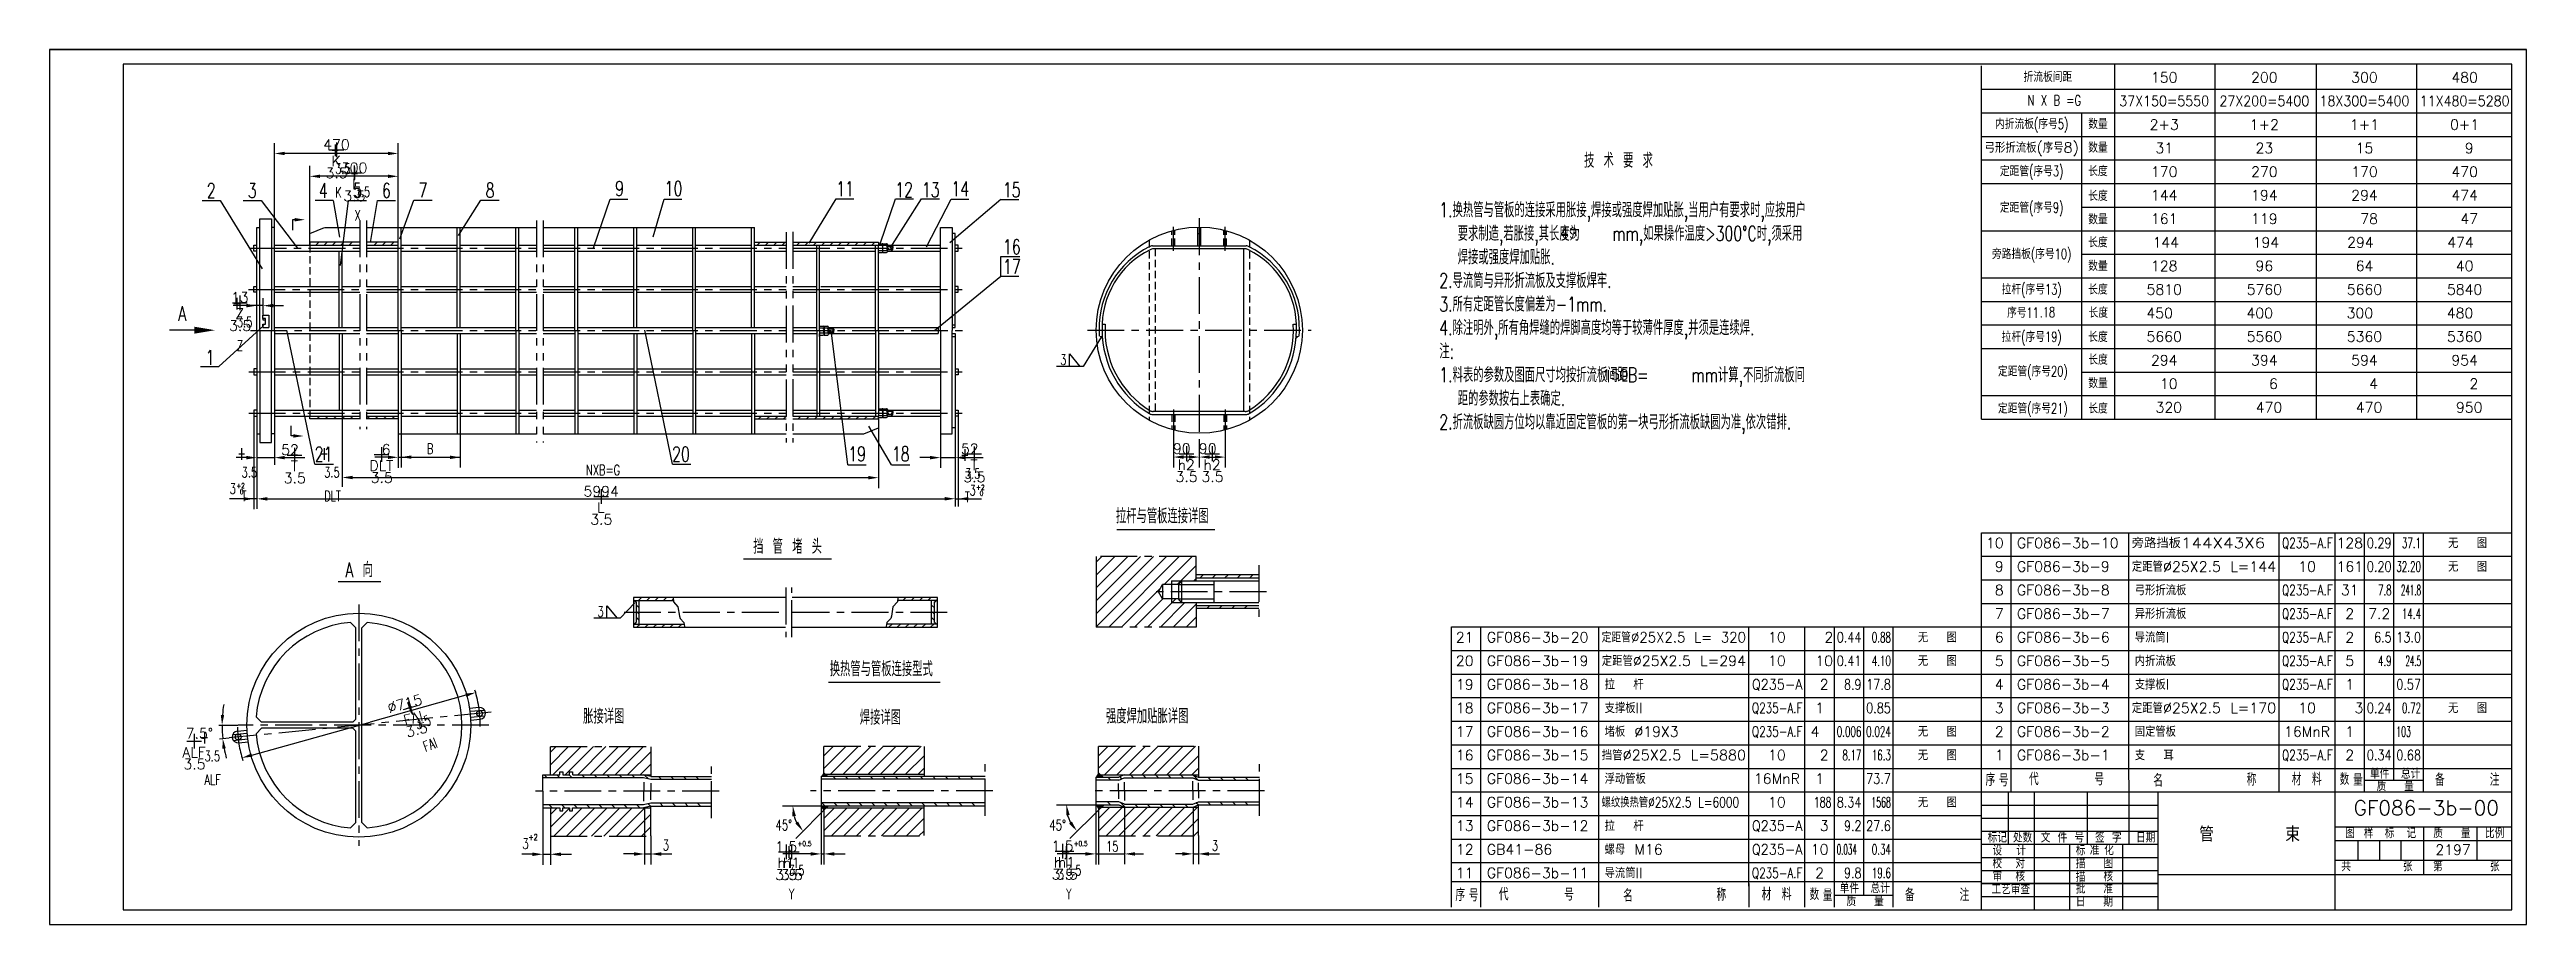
# Model space of a CAD drawing. Extents: x 21 to 862, y 14 to 311.
import ezdxf
from ezdxf.enums import TextEntityAlignment as Align

# ---------------------------------------------------------------- set-up
doc = ezdxf.new("R2010")
doc.units = 0
doc.header["$LTSCALE"] = 10
doc.header["$MEASUREMENT"] = 0
for name, pattern in [('CENTER', [2, 1.25, -0.25, 0.25, -0.25]), ('HIDDEN', [0.375, 0.25, -0.125]), ('PHANTOM', [2.5, 1.25, -0.25, 0.25, -0.25, 0.25, -0.25])]:
    doc.linetypes.add(name, pattern=pattern)
doc.layers.get('0').update_dxf_attribs({"linetype": 'CONTINUOUS'})
for name, color, linetype in [('1', 1, 'CONTINUOUS'), ('ATT', 5, 'CONTINUOUS'), ('CC', 3, 'CONTINUOUS'), ('CW', 1, 'CONTINUOUS'), ('DD', 3, 'PHANTOM'), ('HZ', 1, 'CONTINUOUS'), ('X', 3, 'CONTINUOUS'), ('XX', 2, 'HIDDEN'), ('YY', 3, 'CONTINUOUS'), ('ZX', 3, 'CENTER')]:
    doc.layers.add(name, color=color, linetype=linetype)
doc.styles.add('HZ', font='txt', dxfattribs={"bigfont": 'hztxt'})

msp = doc.modelspace()

# ---------------------------------------------------------------- texts
at = {"layer": 'CC', "style": 'HZ'}
for s, p in [('470', (118.04, 276.63)), ('300', (124.04, 268.73)), ('49', (536.44, 246.66)), ('13', (85.24, 224.73)), ('150', (552.23, 198.55)), (' 6', (133.34, 173.13)), ('52 ', (334.64, 173.33)), ('90 ', (406.64, 173.43)), ('90 ', (415.44, 173.43)), ('52 ', (103.84, 173.03)), ('5994', (207.94, 158.93)), ('7.5%%D  ', (74.64, 76.73)), ('1.5', (270.74, 38.33)), ('1.5', (364.54, 38.53))]:
    msp.add_text(s, height=3.5, dxfattribs=at).set_placement(p, align=Align.CENTER)
msp.add_text('%%C715 ', height=3.5, rotation=15, dxfattribs=at).set_placement((143.24, 87.33), align=Align.CENTER)
at = {"layer": 'HZ', "style": 'HZ'}
for s, height, width, p in [('           技 术 要 求', 5, 0.7, (504.35, 270.51)), ('1.换热管与管板的连接采用胀接,焊接或强度焊加贴胀,当用户有要求时,应按用户', 5, 0.7, (492.52, 253.7)), ('  要求制造,若胀接,其长度为   mm,如果操作温度>300%%DC时,须采用', 5, 0.7, (492.52, 245.7)), ('  焊接或强度焊加贴胀.', 5, 0.7, (492.52, 237.7)), ('2.导流筒与异形折流板及支撑板焊牢.', 5, 0.7, (492.52, 229.7)), ('3.所有定距管长度偏差为-1mm.', 5, 0.7, (492.52, 221.7)), ('4.除注明外,所有角焊缝的焊脚高度均等于较薄件厚度,并须是连续焊.', 5, 0.7, (492.52, 213.7)), ('注:', 5, 0.7, (492.52, 205.7)), ('1.料表的参数及图面尺寸均按折流板间距B=    mm计算,不同折流板间', 5, 0.7, (492.52, 197.7)), ('  距的参数按右上表确定.', 5, 0.7, (492.52, 189.7)), ('2.折流板缺圆方位均以靠近固定管板的第一块弓形折流板缺圆为准,依次错排.', 5, 0.7, (492.52, 181.7)), ('序', 4.2, 0.75, (677.97, 60.67)), ('号', 4.2, 0.75, (682.5, 60.54)), ('代', 4.2, 0.75, (692.72, 60.91)), ('号', 4.2, 0.75, (714.9, 60.83)), ('名', 4.2, 0.75, (734.93, 60.44)), ('称', 4.2, 0.75, (766.61, 60.74)), ('材', 4.2, 0.75, (781.93, 60.86)), ('料', 4.2, 0.75, (788.81, 60.86)), ('数', 3.94, 0.75, (798.24, 60.99)), ('量', 3.94, 0.75, (802.77, 60.71)), ('单件', 3.5, 0.75, (808.53, 63.09)), ('质', 3.5, 0.75, (810.75, 58.91)), ('总计', 3.5, 0.75, (819.02, 63.09)), ('量', 3.5, 0.75, (820.11, 58.89)), ('备', 4.2, 0.75, (830.6, 60.67)), ('注', 4.2, 0.75, (849.16, 60.67)), ('标记', 3.5, 0.75, (678.68, 41.45)), ('处数', 3.5, 0.75, (687.29, 41.45)), ('文', 3.5, 0.75, (696.72, 41.45)), ('件', 3.5, 0.75, (702.46, 41.45)), ('号', 3.5, 0.75, (708.19, 41.45)), ('签', 3.5, 0.75, (715.16, 41.44)), ('字', 3.5, 0.75, (720.9, 41.45)), ('日期', 3.5, 0.75, (729.09, 41.45)), ('图', 3.5, 0.75, (800.12, 42.95)), ('样', 3.5, 0.75, (806.42, 42.87)), ('标', 3.5, 0.75, (813.53, 42.91)), ('记', 3.5, 0.75, (820.91, 42.92)), ('质', 3.5, 0.75, (829.99, 42.94)), ('量', 3.5, 0.75, (839.35, 42.92)), ('比例', 3.5, 0.75, (847.55, 42.92)), ('校', 3.5, 0.75, (680.32, 32.67)), ('设', 3.5, 0.75, (680.32, 37.06)), ('对', 3.5, 0.75, (688.11, 32.67)), ('计', 3.5, 0.75, (688.44, 37.06)), ('标', 3.5, 0.75, (708.6, 37.06)), ('描', 3.5, 0.75, (708.6, 32.67)), ('准', 3.5, 0.75, (713.35, 37.18)), ('图', 3.5, 0.75, (718.03, 32.67)), ('化', 3.5, 0.75, (718.27, 37.18)), ('共', 3.5, 0.75, (798.77, 31.69)), ('张', 3.5, 0.75, (819.68, 31.69)), ('第', 3.5, 0.75, (829.92, 31.69)), ('张', 3.5, 0.75, (849.22, 31.69)), ('序', 4.2, 0.75, (497.97, 21.59)), ('号', 4.2, 0.75, (502.5, 21.46)), ('代', 4.2, 0.75, (512.72, 21.83)), ('号', 4.2, 0.75, (534.9, 21.75)), ('名', 4.2, 0.75, (554.93, 21.36)), ('称', 4.2, 0.75, (586.61, 21.66)), ('材', 4.2, 0.75, (601.93, 21.78)), ('料', 4.2, 0.75, (608.81, 21.78)), ('数', 3.94, 0.75, (618.24, 21.91)), ('量', 3.94, 0.75, (622.77, 21.64)), ('单件', 3.5, 0.75, (628.45, 24.22)), ('总计', 3.5, 0.75, (638.94, 24.22)), ('备', 4.2, 0.75, (650.6, 21.59)), ('注', 4.2, 0.75, (669.16, 21.59)), ('工艺审查', 3.5, 0.75, (679.98, 23.88)), ('审', 3.5, 0.75, (680.32, 28.27)), ('核', 3.5, 0.75, (688.11, 28.27)), ('描', 3.5, 0.75, (708.6, 28.09)), ('批', 3.5, 0.75, (708.61, 24.09)), ('核', 3.5, 0.75, (718, 28.27)), ('准', 3.5, 0.75, (717.97, 24.1)), ('质', 3.5, 0.75, (630.75, 19.83)), ('量', 3.5, 0.75, (640.11, 19.81)), ('日', 3.5, 0.75, (708.61, 19.7)), ('期', 3.5, 0.75, (717.96, 19.7))]:
    msp.add_text(s, height=height, dxfattribs=dict(at, width=width)).set_placement(p)
at = {"layer": 'X', "style": 'HZ'}
for s, height, p in [('150', 3.5, (738.64, 299.43)), ('200', 3.5, (772.64, 299.43)), ('300', 3.5, (806.64, 299.43)), ('480', 3.5, (840.64, 299.43)), ('2+3', 3.5, (738.64, 283.43)), ('1+2', 3.5, (772.64, 283.43)), ('1+1', 3.5, (806.64, 283.43)), ('0+1', 3.5, (840.64, 283.43)), ('31', 3.5, (738.64, 275.43)), ('23', 3.5, (772.64, 275.43)), ('15', 3.5, (806.64, 275.43)), (' 9', 3.5, (840.64, 275.43)), ('170', 3.5, (738.64, 267.43)), ('270', 3.5, (772.64, 267.43)), ('170', 3.5, (806.64, 267.43)), ('470', 3.5, (840.64, 267.43)), ('144', 3.5, (738.64, 259.43)), ('194', 3.5, (772.64, 259.43)), ('294', 3.5, (806.64, 259.43)), ('474', 3.5, (840.64, 259.43)), ('161', 3.5, (738.64, 251.43)), ('119', 3.5, (772.64, 251.43)), (' 78', 3.5, (806.64, 251.43)), (' 47', 3.5, (840.64, 251.43)), ('144', 3.5, (739.16, 243.43)), ('194', 3.5, (773.16, 243.43)), ('294', 3.5, (805.26, 243.43)), ('474', 3.5, (839.26, 243.43)), ('128', 3.5, (738.64, 235.43)), ('96', 3.5, (772.64, 235.43)), ('64', 3.5, (806.64, 235.43)), ('40', 3.5, (840.64, 235.43)), ('5810', 3.5, (738.64, 227.43)), ('5760', 3.5, (772.64, 227.43)), ('5660', 3.5, (806.64, 227.43)), ('5840', 3.5, (840.64, 227.43)), ('450 ', 3.5, (738.64, 219.43)), ('400 ', 3.5, (772.64, 219.43)), ('300 ', 3.5, (806.64, 219.43)), ('480 ', 3.5, (840.64, 219.43)), ('5660', 3.5, (738.64, 211.43)), ('5560', 3.5, (772.64, 211.43)), ('5360', 3.5, (806.64, 211.43)), ('5360', 3.5, (840.64, 211.43)), ('294', 3.5, (738.64, 203.43)), ('394', 3.5, (772.64, 203.43)), ('594', 3.5, (806.64, 203.43)), ('954', 3.5, (840.64, 203.43)), (' 10', 3.5, (738.64, 195.43)), ('  6', 3.5, (772.64, 195.43)), ('  4', 3.5, (806.64, 195.43)), ('  2', 3.5, (840.64, 195.43)), (' 320', 3.5, (738.64, 187.43)), (' 470', 3.5, (772.64, 187.43)), (' 470', 3.5, (806.64, 187.43)), (' 950', 3.5, (840.64, 187.43)), ('128', 3.5, (801.64, 141.38)), ('无  图', 3.5, (841.64, 141.38)), ('10', 3.5, (787.14, 133.38)), ('161', 3.5, (801.64, 133.38)), ('无  图', 3.5, (841.64, 133.38)), ('31', 3.5, (801.64, 125.38)), ('2', 3.5, (801.64, 117.38)), ('7.2', 3.5, (811.64, 117.38)), ('10', 3.5, (607.14, 109.38)), ('  2', 3.5, (621.64, 109.38)), ('无  图', 3.5, (661.64, 109.38)), ('2', 3.5, (801.64, 109.38)), ('10', 3.5, (607.14, 101.38)), (' 10', 3.5, (621.64, 101.38)), ('无  图', 3.5, (661.64, 101.38)), ('5', 3.5, (801.64, 101.38)), (' 2', 3.5, (621.64, 93.38)), ('1', 3.5, (801.64, 93.38)), ('1', 3.5, (621.64, 85.38)), ('10', 3.5, (787.14, 85.38)), ('  3', 3.5, (801.64, 85.38)), ('无  图', 3.5, (841.64, 85.38)), ('4 ', 3.5, (621.64, 77.38)), ('无  图', 3.5, (661.64, 77.38)), ('16MnR', 3.5, (787.14, 77.38)), ('1', 3.5, (801.64, 77.38)), ('10', 3.5, (607.14, 69.38)), (' 2', 3.5, (621.64, 69.38)), ('无  图', 3.5, (661.64, 69.38)), ('2', 3.5, (801.64, 69.38)), ('16MnR', 3.5, (607.14, 61.38)), ('1', 3.5, (621.64, 61.38)), ('10', 3.5, (607.14, 53.38)), ('无  图', 3.5, (661.64, 53.38)), ('GF086-3b-00', 5, (827.64, 50.73)), (' 3', 3.5, (621.64, 45.38)), ('管     束', 5, (767.64, 41.73)), ('10', 3.5, (621.64, 37.38)), (' 2197', 3.5, (835.14, 37.23)), ('2', 3.5, (621.64, 29.38))]:
    msp.add_text(s, height=height, dxfattribs=at).set_placement(p, align=Align.CENTER)
at = {"layer": 'X', "style": 'HZ', "width": 0.9}
for s, p in [('37X150=5550', (738.64, 291.43)), ('27X200=5400', (772.64, 291.43)), ('18X300=5400', (806.64, 291.43)), ('11X480=5280', (840.64, 291.43))]:
    msp.add_text(s, height=3.5, dxfattribs=at).set_placement(p, align=Align.CENTER)
at = {"layer": 'X', "style": 'HZ'}
for s, p in [('10', (684.14, 141.38)), ('9', (684.14, 133.38)), ('8', (684.14, 125.38)), ('7', (684.14, 117.38)), ('21', (504.14, 109.38)), ('6', (684.14, 109.38)), ('20', (504.14, 101.38)), ('5', (684.14, 101.38)), ('19', (504.14, 93.38)), ('4', (684.14, 93.38)), ('18', (504.14, 85.38)), ('3', (684.14, 85.38)), ('17', (504.14, 77.38)), ('2', (684.14, 77.38)), ('16', (504.14, 69.38)), ('1', (684.14, 69.38)), ('15', (504.14, 61.38)), ('14', (504.14, 53.38)), ('13', (504.14, 45.38)), ('12', (504.14, 37.38)), ('11', (504.14, 29.38))]:
    msp.add_text(s, height=3.5, dxfattribs=at).set_placement(p, align=Align.RIGHT)
for s, p in [('GF086-3b-10', (688.64, 141.38)), ('GF086-3b-9', (688.64, 133.38)), ('GF086-3b-8', (688.64, 125.38)), ('弓形折流板', (728.64, 125.38)), ('GF086-3b-7', (688.64, 117.38)), ('异形折流板', (728.64, 117.38)), ('GF086-3b-20', (508.64, 109.38)), ('GF086-3b-6', (688.64, 109.38)), ('导流筒I', (728.64, 109.38)), ('GF086-3b-19', (508.64, 101.38)), ('GF086-3b-5', (688.64, 101.38)), ('内折流板', (728.64, 101.38)), ('GF086-3b-18', (508.64, 93.38)), ('拉  杆', (548.64, 93.38)), ('GF086-3b-4', (688.64, 93.38)), ('支撑板I', (728.64, 93.38)), ('GF086-3b-17', (508.64, 85.38)), ('支撑板II', (548.64, 85.38)), ('GF086-3b-3', (688.64, 85.38)), ('GF086-3b-16', (508.64, 77.38)), ('堵板 %%C19X3 ', (548.64, 77.38)), ('GF086-3b-2', (688.64, 77.38)), ('固定管板', (728.64, 77.38)), ('GF086-3b-15', (508.64, 69.38)), ('GF086-3b-1', (688.64, 69.38)), ('支  耳', (728.64, 69.38)), ('GF086-3b-14', (508.64, 61.38)), ('浮动管板', (548.64, 61.38)), ('GF086-3b-13', (508.64, 53.38)), ('GF086-3b-12', (508.64, 45.38)), ('拉  杆', (548.64, 45.38)), ('GB41-86', (508.64, 37.38)), ('螺母 M16 ', (548.64, 37.38)), ('GF086-3b-11', (508.64, 29.38)), ('导流筒II', (548.64, 29.38))]:
    msp.add_text(s, height=3.5, dxfattribs=at).set_placement(p)
for s, width, p, p2 in [('旁路挡板144X43X6 ', 1.150313, (727.64, 141.38), (776.64, 141.38)), ('Q235-A.F', 0.702041, (778.64, 141.38), (795.84, 141.38)), ('0.29', 0.847059, (807.44, 141.38), (815.84, 141.38)), (' 37.1', 0.756954, (817.44, 141.38), (825.84, 141.38)), ('定距管%%C25X2.5 L=144', 0.987961, (727.64, 133.38), (776.64, 133.38)), ('0.20', 0.9, (807.44, 133.38), (815.84, 133.38)), ('32.20', 0.626087, (817.44, 133.38), (825.84, 133.38)), ('Q235-A.F', 0.702041, (778.64, 125.38), (795.84, 125.38)), ('  7.8', 0.797906, (807.44, 125.38), (815.84, 125.38)), (' 241.8', 0.575456, (817.44, 125.38), (825.84, 125.38)), ('Q235-A.F', 0.702041, (778.64, 117.38), (795.84, 117.38)), (' 14.4', 0.756954, (817.44, 117.38), (825.84, 117.38)), ('定距管%%C25X2.5 L= 320', 0.943319, (547.64, 109.38), (596.64, 109.38)), ('0.44', 0.847059, (627.44, 109.38), (635.84, 109.38)), (' 0.88', 0.719151, (637.44, 109.38), (645.84, 109.38)), ('Q235-A.F', 0.702041, (778.64, 109.38), (795.84, 109.38)), (' 6.5', 0.958491, (807.44, 109.38), (815.84, 109.38)), ('13.0', 0.96, (817.44, 109.38), (825.84, 109.38)), ('定距管%%C25X2.5 L=294', 0.965255, (547.64, 101.38), (596.64, 101.38)), ('0.41', 0.96, (627.44, 101.38), (635.84, 101.38)), (' 4.10', 0.798952, (637.44, 101.38), (645.84, 101.38)), ('Q235-A.F', 0.702041, (778.64, 101.38), (795.84, 101.38)), ('  4.9', 0.797906, (807.44, 101.38), (815.84, 101.38)), ('  24.5', 0.598821, (817.44, 101.38), (825.84, 101.38)), ('Q235-A', 0.867227, (598.64, 93.38), (615.84, 93.38)), (' 8.9', 0.958491, (627.44, 93.38), (635.84, 93.38)), ('17.8', 0.9, (637.44, 93.38), (645.84, 93.38)), ('Q235-A.F', 0.702041, (778.64, 93.38), (795.84, 93.38)), ('0.57', 0.847059, (817.44, 93.38), (825.84, 93.38)), ('Q235-A.F', 0.702041, (598.64, 85.38), (615.84, 85.38)), ('0.85', 0.847059, (637.44, 85.38), (645.84, 85.38)), ('定距管%%C25X2.5 L=170', 0.999719, (727.64, 85.38), (776.64, 85.38)), ('0.24', 0.847059, (807.44, 85.38), (815.84, 85.38)), (' 0.72', 0.719151, (817.44, 85.38), (825.84, 85.38)), ('Q235-A.F', 0.702041, (598.64, 77.38), (615.84, 77.38)), ('0.006', 0.685714, (627.44, 77.38), (635.84, 77.38)), ('0.024', 0.654545, (637.44, 77.38), (645.84, 77.38)), ('103  ', 0.684175, (817.44, 77.38), (825.84, 77.38)), ('挡管%%C25X2.5 L=5880', 0.976476, (547.64, 69.38), (596.64, 69.38)), (' 8.17', 0.756954, (627.44, 69.38), (635.84, 69.38)), (' 16.3', 0.756954, (637.44, 69.38), (645.84, 69.38)), ('Q235-A.F', 0.702041, (778.64, 69.38), (795.84, 69.38)), ('0.34', 0.847059, (807.44, 69.38), (815.84, 69.38)), ('0.68', 0.847059, (817.44, 69.38), (825.84, 69.38)), ('73.7', 0.8, (637.44, 61.38), (645.84, 61.38)), ('螺纹换热管%%C25X2.5 L=6000 ', 0.7847, (547.64, 53.38), (596.64, 53.38)), (' 188', 0.805603, (617.64, 53.38), (625.64, 53.38)), ('8.34', 0.8, (627.44, 53.38), (635.84, 53.38)), (' 1568', 0.625445, (637.44, 53.38), (645.84, 53.38)), ('Q235-A', 0.867227, (598.64, 45.38), (615.84, 45.38)), (' 9.2', 0.958491, (627.44, 45.38), (635.84, 45.38)), ('27.6', 0.8, (637.44, 45.38), (645.84, 45.38)), ('Q235-A', 0.867227, (598.64, 37.38), (615.84, 37.38)), ('0.034 ', 0.532867, (627.44, 37.38), (635.84, 37.38)), (' 0.34', 0.719151, (637.44, 37.38), (645.84, 37.38)), ('Q235-A.F', 0.702041, (598.64, 29.38), (615.84, 29.38)), (' 9.8', 0.958491, (627.44, 29.38), (635.84, 29.38)), (' 19.6', 0.756954, (637.44, 29.38), (645.84, 29.38))]:
    msp.add_text(s, height=3.5, dxfattribs=dict(at, width=width)).set_placement(p, p2, align=Align.FIT)

# ---------------------------------------------------------------- blocks, each defined once
blk = doc.blocks.new('*X18')
at = {"color": 0}
for p, q in [((267.7, 33.53), (266.7, 34.53)), ((271.94, 33.53), (270.94, 34.53)), ((276.18, 33.53), (275.18, 34.53)), ((280.42, 33.53), (279.42, 34.53)), ((284.67, 33.53), (283.67, 34.53)), ((288.91, 33.53), (287.91, 34.53)), ((293.15, 33.53), (292.15, 34.53)), ((297.39, 33.53), (296.39, 34.53)), ((301.64, 33.53), (300.64, 34.53)), ((305.88, 33.53), (304.88, 34.53)), ((310.12, 33.53), (309.12, 34.53)), ((314.36, 33.53), (313.36, 34.53)), ((318.61, 33.53), (317.61, 34.53))]:
    blk.add_line(p, q, dxfattribs=at)
blk = doc.blocks.new('*X19')
at = {"color": 0}
for p, q in [((271.42, 42.53), (270.42, 43.53)), ((275.67, 42.53), (274.67, 43.53)), ((279.91, 42.53), (278.91, 43.53)), ((284.15, 42.53), (283.15, 43.53)), ((288.39, 42.53), (287.39, 43.53)), ((292.64, 42.53), (291.64, 43.53)), ((296.88, 42.53), (295.88, 43.53)), ((301.12, 42.53), (300.12, 43.53)), ((305.36, 42.53), (304.36, 43.53)), ((309.61, 42.53), (308.61, 43.53)), ((313.85, 42.53), (312.85, 43.53)), ((318.09, 42.53), (317.09, 43.53))]:
    blk.add_line(p, q, dxfattribs=at)
blk = doc.blocks.new('*X20')
at = {"color": 0}
for p, q in [((255.28, 115.28), (262.79, 122.78)), ((255.28, 119.52), (258.54, 122.78)), ((257.29, 113.05), (267.03, 122.78)), ((261.54, 113.05), (271.27, 122.78)), ((265.78, 113.05), (275.52, 122.78)), ((270.02, 113.05), (279.76, 122.78)), ((274.27, 113.05), (284, 122.78)), ((278.51, 113.05), (288.24, 122.78)), ((282.75, 113.05), (289.22, 119.51)), ((286.99, 113.05), (289.22, 115.27))]:
    blk.add_line(p, q, dxfattribs=at)
blk = doc.blocks.new('*X21')
at = {"color": 0}
for p, q in [((163.25, 52.94), (170.82, 60.51)), ((163.25, 57.19), (166.58, 60.51)), ((165.54, 50.99), (175.06, 60.51)), ((169.79, 50.99), (179.3, 60.51)), ((174.03, 50.99), (183.55, 60.51)), ((178.27, 50.99), (187.79, 60.51)), ((182.52, 50.99), (192.03, 60.51)), ((186.76, 50.99), (196.28, 60.51)), ((191, 50.99), (197.28, 57.27)), ((195.24, 50.99), (197.28, 53.03))]:
    blk.add_line(p, q, dxfattribs=at)
blk = doc.blocks.new('*X22')
at = {"color": 0}
for p, q in [((163.25, 31.73), (171.13, 39.61)), ((163.25, 35.97), (166.89, 39.61)), ((165.86, 30.09), (175.38, 39.61)), ((170.1, 30.09), (179.62, 39.61)), ((174.34, 30.09), (183.86, 39.61)), ((178.59, 30.09), (188.1, 39.61)), ((182.83, 30.09), (192.35, 39.61)), ((187.07, 30.09), (196.59, 39.61)), ((191.31, 30.09), (197.28, 36.06)), ((195.56, 30.09), (197.28, 31.81))]:
    blk.add_line(p, q, dxfattribs=at)
blk = doc.blocks.new('*X23')
at = {"color": 0}
for p, q in [((259.95, 49.76), (258.94, 50.78)), ((264.19, 49.76), (263.18, 50.78)), ((268.44, 49.76), (267.42, 50.78)), ((272.68, 49.76), (271.67, 50.78)), ((276.92, 49.76), (275.91, 50.78)), ((281.96, 48.97), (280.13, 50.79)), ((252.21, 49.02), (251.21, 50.02)), ((256.03, 49.44), (255.3, 50.17)), ((286.2, 48.97), (285.19, 49.98)), ((290.44, 48.97), (289.43, 49.98)), ((294.69, 48.97), (293.68, 49.98)), ((298.93, 48.97), (297.92, 49.98))]:
    blk.add_line(p, q, dxfattribs=at)
blk = doc.blocks.new('*X24')
at = {"color": 0}
for p, q in [((252.16, 40.59), (251.16, 41.59)), ((257.16, 39.83), (255.66, 41.33)), ((261.4, 39.83), (260.38, 40.84)), ((265.64, 39.83), (264.63, 40.84)), ((269.88, 39.83), (268.87, 40.84)), ((274.13, 39.83), (273.11, 40.84)), ((278.37, 39.83), (277.35, 40.84)), ((281.89, 40.55), (281.17, 41.27)), ((286.08, 40.61), (285.07, 41.62)), ((290.32, 40.61), (289.31, 41.62)), ((294.56, 40.61), (293.55, 41.62)), ((298.8, 40.61), (297.79, 41.62))]:
    blk.add_line(p, q, dxfattribs=at)
blk = doc.blocks.new('*X25')
at = {"color": 0}
for p, q in [((248.09, 31.71), (256.2, 39.83)), ((248.09, 35.95), (251.96, 39.83)), ((250.71, 30.09), (260.45, 39.83)), ((254.95, 30.09), (264.69, 39.83)), ((259.2, 30.09), (268.93, 39.83)), ((263.44, 30.09), (273.17, 39.83)), ((267.68, 30.09), (277.42, 39.83)), ((271.92, 30.09), (281.66, 39.83)), ((276.17, 30.09), (282.02, 35.95)), ((280.41, 30.09), (282.02, 31.71))]:
    blk.add_line(p, q, dxfattribs=at)
blk = doc.blocks.new('*X17')
at = {"color": 0}
for p, q in [((174.59, 47.31), (180.75, 53.47)), ((174.59, 51.55), (176.5, 53.47)), ((175.38, 43.86), (184.99, 53.47)), ((179.62, 43.86), (189.23, 53.47)), ((183.86, 43.86), (193.47, 53.47)), ((188.11, 43.86), (197.72, 53.47)), ((192.35, 43.86), (201.96, 53.47)), ((196.59, 43.86), (206.2, 53.47)), ((200.83, 43.86), (208.65, 51.68)), ((205.08, 43.86), (208.65, 47.43))]:
    blk.add_line(p, q, dxfattribs=at)
blk = doc.blocks.new('*X16')
at = {"color": 0}
for p, q in [((174.59, 30.34), (176.91, 32.66)), ((174.59, 26.1), (181.1, 32.6)), ((175.78, 23.05), (185.39, 32.66)), ((180.03, 23.05), (189.64, 32.66)), ((184.27, 23.05), (193.88, 32.66)), ((188.51, 23.05), (198.12, 32.66)), ((192.76, 23.05), (202.37, 32.66)), ((197, 23.05), (206.61, 32.66)), ((201.24, 23.05), (208.65, 30.46)), ((205.48, 23.05), (208.65, 26.22))]:
    blk.add_line(p, q, dxfattribs=at)
blk = doc.blocks.new('*X15')
at = {"color": 0}
for p, q in [((175.23, 32.66), (174.23, 33.66)), ((179.47, 32.66), (178.47, 33.66)), ((183.71, 32.66), (182.71, 33.66)), ((187.96, 32.66), (186.96, 33.66)), ((192.2, 32.66), (191.2, 33.66)), ((196.44, 32.66), (195.44, 33.66)), ((200.69, 32.66), (199.69, 33.66)), ((204.93, 32.66), (203.93, 33.66)), ((208.59, 33.24), (207.78, 34.05)), ((212.82, 33.26), (211.82, 34.26)), ((217.06, 33.26), (216.06, 34.26)), ((221.3, 33.26), (220.3, 34.26)), ((225.54, 33.26), (224.54, 34.26))]:
    blk.add_line(p, q, dxfattribs=at)
blk = doc.blocks.new('*X14')
at = {"color": 0}
for p, q in [((173.52, 42.86), (172.52, 43.86)), ((177.76, 42.86), (176.76, 43.86)), ((182, 42.86), (181, 43.86)), ((186.25, 42.86), (185.25, 43.86)), ((190.49, 42.86), (189.49, 43.86)), ((194.73, 42.86), (193.73, 43.86)), ((198.97, 42.86), (197.97, 43.86)), ((203.22, 42.86), (202.22, 43.86)), ((207.87, 42.45), (206.46, 43.86)), ((212.3, 42.26), (211.3, 43.26)), ((216.54, 42.26), (215.54, 43.26)), ((220.79, 42.26), (219.79, 43.26)), ((225.03, 42.26), (224.03, 43.26))]:
    blk.add_line(p, q, dxfattribs=at)
blk = doc.blocks.new('*X13')
at = {"color": 0}
for p, q in [((209.65, 99.35), (210.68, 100.37)), ((213.9, 99.35), (214.92, 100.37)), ((218.14, 99.35), (219.16, 100.37)), ((222.38, 99.35), (223.41, 100.37))]:
    blk.add_line(p, q, dxfattribs=at)
blk = doc.blocks.new('*X12')
at = {"color": 0}
for p, q in [((207.34, 109.76), (208.36, 110.78)), ((211.58, 109.76), (212.6, 110.78)), ((215.82, 109.76), (216.85, 110.78)), ((220.07, 109.76), (221.09, 110.78)), ((224.31, 109.76), (225.33, 110.78))]:
    blk.add_line(p, q, dxfattribs=at)
blk = doc.blocks.new('*X11')
at = {"color": 0}
for p, q in [((172.08, 93.16), (195.94, 117.03)), ((172.08, 97.55), (191.56, 117.03)), ((172.08, 101.93), (187.17, 117.03)), ((172.08, 106.32), (182.79, 117.03)), ((172.08, 110.7), (178.4, 117.03)), ((172.08, 115.08), (174.02, 117.03)), ((176.36, 93.06), (200.32, 117.03)), ((195.22, 107.54), (204.71, 117.03)), ((199.61, 107.54), (206.02, 113.96)), ((205.23, 108.78), (206.02, 109.57)), ((180.74, 93.06), (193.78, 106.1)), ((185.13, 93.06), (194.65, 102.58)), ((189.51, 93.06), (199.03, 102.58)), ((193.9, 93.06), (202.18, 101.35)), ((198.28, 93.06), (206.02, 100.8)), ((202.66, 93.06), (206.02, 96.42))]:
    blk.add_line(p, q, dxfattribs=at)
blk = doc.blocks.new('*X26')
at = {"color": 0}
for p, q in [((252.02, 170), (253.02, 171)), ((254.85, 170), (255.85, 171)), ((257.68, 170), (258.68, 171)), ((260.51, 170), (261.51, 171)), ((263.34, 170), (264.34, 171)), ((266.17, 170), (267.17, 171)), ((268.99, 170), (269.99, 171)), ((271.82, 170), (272.82, 171)), ((274.65, 170), (275.65, 171)), ((277.48, 170), (278.48, 171))]:
    blk.add_line(p, q, dxfattribs=at)
blk = doc.blocks.new('*X27')
at = {"color": 0}
for p, q in [((251.63, 229), (252.63, 230)), ((254.46, 229), (255.46, 230)), ((257.28, 229), (258.28, 230)), ((260.11, 229), (261.11, 230)), ((262.94, 229), (263.94, 230)), ((265.77, 229), (266.77, 230)), ((268.6, 229), (269.6, 230)), ((271.43, 229), (272.43, 230)), ((274.25, 229), (275.25, 230)), ((277.08, 229), (278.08, 230))]:
    blk.add_line(p, q, dxfattribs=at)
blk = doc.blocks.new('*X28')
at = {"color": 0}
for p, q in [((90.8, 170), (91.8, 171)), ((93.63, 170), (94.63, 171)), ((96.46, 170), (97.46, 171)), ((99.29, 170), (100.29, 171)), ((102.12, 170), (103.12, 171))]:
    blk.add_line(p, q, dxfattribs=at)
blk = doc.blocks.new('*X29')
at = {"color": 0}
for p, q in [((107.77, 170), (108.77, 171)), ((110.6, 170), (111.6, 171)), ((113.43, 170), (114.43, 171)), ((116.26, 170), (117.26, 171))]:
    blk.add_line(p, q, dxfattribs=at)
blk = doc.blocks.new('*X30')
at = {"color": 0}
for p, q in [((90.41, 229), (91.41, 230)), ((93.24, 229), (94.24, 230)), ((96.06, 229), (97.06, 230)), ((98.89, 229), (99.89, 230)), ((101.72, 229), (102.72, 230))]:
    blk.add_line(p, q, dxfattribs=at)
blk = doc.blocks.new('*X31')
at = {"color": 0}
for p, q in [((110.21, 229), (111.21, 230)), ((113.03, 229), (114.03, 230)), ((115.86, 229), (116.86, 230))]:
    blk.add_line(p, q, dxfattribs=at)
blk = doc.blocks.new('*X32')
at = {"color": 0}
for p, q in [((240.71, 170), (241.71, 171)), ((243.54, 170), (244.54, 171)), ((246.37, 170), (247.37, 171)), ((249.2, 170), (250.2, 171))]:
    blk.add_line(p, q, dxfattribs=at)
blk = doc.blocks.new('*X33')
at = {"color": 0}
for p, q in [((240.31, 229), (241.31, 230)), ((243.14, 229), (244.14, 230)), ((245.97, 229), (246.97, 230)), ((248.8, 229), (249.8, 230))]:
    blk.add_line(p, q, dxfattribs=at)
blk = doc.blocks.new('DIMATT', base_point=(7.8, 6.84))
at = {"layer": 'ATT'}
for p, q in [((7.8, 9.34), (7.8, 4.34)), ((5.3, 6.84), (10.3, 6.84))]:
    blk.add_line(p, q, dxfattribs=at)
at = {"layer": 'ATT', "style": 'HZ'}
for tag, p in [('NAME', (7.74, 1.33)), ('HIGH', (7.88, -2.73))]:
    blk.add_attdef(tag, text='', height=3.5, dxfattribs=at).set_placement(p, align=Align.CENTER)
blk = doc.blocks.new('GS')
for p, q in [((71.37, 238), (75.37, 238)), ((71.37, 200), (71.37, 238)), ((75.37, 238), (75.37, 200)), ((69.37, 229), (70.37, 229)), ((69.37, 227), (69.37, 229)), ((70.37, 235), (71.37, 235)), ((70.37, 200), (70.37, 235)), ((76.37, 235), (75.37, 235)), ((76.37, 200), (76.37, 235)), ((76.37, 229), (88.37, 229)), ((88.37, 232.95), (93.37, 234.95)), ((88.37, 229), (88.37, 232.95)), ((105.39, 230), (88.37, 230)), ((88.37, 230), (88.37, 229)), ((88.37, 229), (105.39, 229)), ((93.48, 235), (105.39, 235)), ((107.66, 235), (165.37, 235)), ((118.37, 230), (107.66, 230)), ((107.66, 229), (118.37, 229)), ((118.37, 200), (118.37, 235)), ((119.37, 200), (119.37, 235)), ((119.37, 229), (138.37, 229)), ((138.37, 201), (138.37, 235)), ((139.37, 201), (139.37, 235)), ((139.37, 229), (158.37, 229)), ((158.37, 200), (158.37, 235)), ((159.37, 200), (159.37, 235)), ((159.37, 229), (165.37, 229)), ((167.64, 235), (239.37, 235)), ((167.64, 229), (178.37, 229)), ((178.37, 200), (178.37, 235)), ((179.37, 200), (179.37, 235)), ((179.37, 229), (198.37, 229)), ((198.37, 201), (198.37, 235)), ((199.37, 201), (199.37, 235)), ((199.37, 229), (218.37, 229)), ((218.37, 200), (218.37, 235)), ((219.37, 200), (219.37, 235)), ((219.37, 229), (238.37, 229)), ((238.37, 201), (238.37, 235)), ((239.37, 201), (239.37, 235)), ((239.37, 230), (250.14, 230)), ((239.37, 229), (250.14, 229)), ((252.41, 230), (281.48, 230)), ((252.41, 229), (281.48, 229)), ((260.48, 200), (260.48, 229)), ((261.48, 200), (261.48, 229)), ((280.48, 200), (280.48, 229)), ((281.48, 230), (281.48, 229)), ((281.48, 229.5), (282.68, 229.5)), ((281.48, 200), (281.48, 229)), ((284.48, 228.88), (281.48, 228.88)), ((284.48, 227.12), (281.48, 227.12)), ((282.98, 229.5), (284.22, 229.5)), ((282.98, 228.88), (282.98, 229.5)), ((282.98, 228), (282.98, 228.88)), ((282.98, 226.5), (282.98, 228)), ((284.42, 229), (302.48, 229)), ((284.48, 229.19), (284.48, 228)), ((284.48, 228.88), (285.98, 228.88)), ((284.48, 226.79), (284.48, 228)), ((284.48, 227.12), (285.98, 227.12)), ((285.98, 228.88), (285.98, 228)), ((285.98, 228.88), (286.34, 228.52)), ((285.98, 227.12), (285.98, 228)), ((285.98, 227.12), (286.34, 227.48)), ((286.34, 228.52), (286.34, 228)), ((286.34, 227.48), (286.34, 228)), ((302.48, 235), (306.48, 235)), ((302.48, 200), (302.48, 235)), ((306.48, 235), (306.48, 200)), ((307.48, 233), (306.48, 233)), ((307.48, 201), (307.48, 233)), ((308.48, 229), (307.48, 229)), ((308.48, 227), (308.48, 229)), ((374.49, 228.77), (406.25, 228.77)), ((405.97, 227.77), (374.77, 227.77)), ((389.87, 228.77), (389.87, 235.15)), ((389.87, 232.95), (390.87, 232.95)), ((390.87, 228.77), (390.87, 235.15)), ((405.37, 227.77), (405.37, 172.53)), ((70.37, 227), (69.37, 227)), ((76.37, 227), (99.37, 227)), ((98.37, 201), (98.37, 227)), ((99.37, 227), (105.39, 227)), ((99.37, 201), (99.37, 227)), ((107.72, 227), (118.37, 227)), ((119.37, 227), (138.37, 227)), ((139.37, 227), (158.37, 227)), ((159.37, 227), (165.37, 227)), ((167.64, 227), (178.37, 227)), ((179.37, 227), (198.37, 227)), ((199.37, 227), (218.37, 227)), ((219.37, 227), (238.37, 227)), ((239.37, 227), (250.14, 227)), ((252.41, 227), (260.48, 227)), ((261.48, 227), (280.48, 227)), ((281.48, 226.5), (282.68, 226.5)), ((282.98, 226.5), (284.22, 226.5)), ((284.48, 227), (302.48, 227)), ((307.48, 227), (308.48, 227)), ((69.37, 215), (70.37, 215)), ((69.37, 213), (69.37, 215)), ((70.37, 213), (69.37, 213)), ((76.37, 215), (98.37, 215)), ((76.37, 213), (98.37, 213)), ((99.37, 215), (105.39, 215)), ((99.37, 213), (105.39, 213)), ((107.66, 215), (118.37, 215)), ((107.66, 213), (118.37, 213)), ((119.37, 215), (138.37, 215)), ((119.37, 213), (138.37, 213)), ((139.37, 215), (158.37, 215)), ((139.37, 215), (139.45, 215)), ((139.37, 213), (158.37, 213)), ((139.37, 213), (139.45, 213)), ((159.37, 215), (165.37, 215)), ((159.37, 213), (165.37, 213)), ((167.64, 215), (178.37, 215)), ((167.64, 213), (178.37, 213)), ((179.37, 215), (198.37, 215)), ((179.37, 213), (198.37, 213)), ((199.37, 215), (218.37, 215)), ((199.37, 215), (199.41, 215)), ((199.37, 213), (218.37, 213)), ((219.37, 215), (238.37, 215)), ((219.37, 213), (238.37, 213)), ((239.37, 215), (250.14, 215)), ((239.37, 215), (239.39, 215)), ((239.37, 213), (250.14, 213)), ((239.37, 213), (239.39, 213)), ((252.41, 215), (260.48, 215)), ((252.41, 213), (260.48, 213)), ((261.52, 213), (280.48, 213)), ((261.83, 215), (280.48, 215)), ((281.48, 215), (302.48, 215)), ((281.48, 213), (302.48, 213)), ((308.48, 215), (307.48, 215)), ((307.48, 213), (308.48, 213)), ((308.48, 213), (308.48, 215)), ((72.37, 202.16), (73.37, 202.16)), ((72.37, 201), (72.37, 202.16)), ((72.47, 205.26), (74.47, 205.26)), ((72.47, 204.16), (72.47, 205.26)), ((72.47, 204.16), (72.47, 203.63)), ((73.37, 204.16), (72.47, 204.16)), ((72.47, 203.63), (73.37, 203.63)), ((73.37, 202.16), (73.37, 204.16)), ((74.47, 205.26), (74.47, 201.09)), ((357.43, 202.15), (358.43, 202.15)), ((422.31, 202.15), (423.31, 202.15)), ((52.15, 200.14), (40.77, 200.14)), ((70.37, 200), (70.37, 165)), ((71.37, 200), (71.37, 162)), ((72.37, 201), (74.49, 201)), ((75.37, 162), (75.37, 200)), ((76.37, 201), (105.39, 201)), ((76.37, 200), (76.37, 165)), ((76.37, 199), (105.39, 199)), ((98.37, 201.05), (98.37, 201)), ((98.37, 199), (98.37, 173)), ((99.37, 201.05), (99.37, 201)), ((99.37, 199), (99.37, 173)), ((107.66, 201), (118.37, 201)), ((107.66, 199), (118.37, 199)), ((118.37, 200), (118.37, 165)), ((119.37, 201), (158.37, 201)), ((119.37, 200), (119.37, 165)), ((119.37, 199), (158.37, 199)), ((138.37, 199), (138.37, 165)), ((139.37, 199), (139.37, 165)), ((158.37, 200), (158.37, 165)), ((159.37, 201), (165.37, 201)), ((159.37, 200), (159.37, 165)), ((159.37, 199), (165.37, 199)), ((167.64, 201), (178.37, 201)), ((167.64, 199), (178.37, 199)), ((178.37, 200), (178.37, 165)), ((179.37, 201), (218.37, 201)), ((179.37, 200), (179.37, 165)), ((179.37, 199), (218.37, 199)), ((198.37, 199), (198.37, 165)), ((199.37, 199), (199.37, 165)), ((218.37, 200), (218.37, 165)), ((219.37, 201), (250.14, 201)), ((219.37, 200), (219.37, 165)), ((219.37, 199), (250.14, 199)), ((238.37, 199), (238.37, 165)), ((239.37, 199), (239.37, 165)), ((252.41, 201), (260.48, 201)), ((252.41, 199), (260.48, 199)), ((260.48, 200), (260.48, 171)), ((261.48, 200), (261.48, 171)), ((261.48, 198), (261.48, 199)), ((280.48, 200), (280.48, 171)), ((281.48, 200), (281.48, 171)), ((302.48, 200), (302.48, 165)), ((306.48, 165), (306.48, 200)), ((307.48, 199), (307.48, 167)), ((70.37, 187), (69.37, 187)), ((69.37, 187), (69.37, 185)), ((76.37, 187), (98.37, 187)), ((99.37, 187), (105.39, 187)), ((107.66, 187), (118.37, 187)), ((119.37, 187), (138.37, 187)), ((139.37, 187), (158.37, 187)), ((139.37, 187), (139.45, 187)), ((159.37, 187), (165.37, 187)), ((167.64, 187), (178.37, 187)), ((179.37, 187), (198.37, 187)), ((199.37, 187), (218.37, 187)), ((199.37, 187), (199.41, 187)), ((219.37, 187), (238.37, 187)), ((239.37, 187), (250.14, 187)), ((239.37, 187), (239.39, 187)), ((252.41, 187), (260.48, 187)), ((261.52, 187), (280.48, 187)), ((281.48, 187), (302.48, 187)), ((307.48, 187), (308.48, 187)), ((308.48, 187), (308.48, 185)), ((69.37, 185), (70.37, 185)), ((76.37, 185), (98.37, 185)), ((99.37, 185), (105.39, 185)), ((107.66, 185), (118.37, 185)), ((119.37, 185), (138.37, 185)), ((139.37, 185), (158.37, 185)), ((139.37, 185), (139.45, 185)), ((159.37, 185), (165.37, 185)), ((167.64, 185), (178.37, 185)), ((179.37, 185), (198.37, 185)), ((199.37, 185), (218.37, 185)), ((199.37, 185), (199.41, 185)), ((219.37, 185), (238.37, 185)), ((239.37, 185), (250.14, 185)), ((239.37, 185), (239.39, 185)), ((252.41, 185), (260.48, 185)), ((261.52, 185), (280.48, 185)), ((281.48, 185), (302.48, 185)), ((308.48, 185), (307.48, 185)), ((70.37, 173), (69.37, 173)), ((69.37, 173), (69.37, 171)), ((69.37, 171), (70.37, 171)), ((76.37, 173), (99.36, 173)), ((76.37, 171), (105.39, 171)), ((88.37, 170), (88.37, 171)), ((105.39, 170), (88.37, 170)), ((99.37, 173), (105.39, 173)), ((107.66, 173), (118.37, 173)), ((107.66, 171), (118.37, 171)), ((118.37, 170), (107.77, 170)), ((119.37, 173), (138.37, 173)), ((119.37, 171), (138.37, 171)), ((139.37, 173), (158.37, 173)), ((139.37, 171), (158.37, 171)), ((159.37, 173), (165.37, 173)), ((159.37, 171), (165.37, 171)), ((167.64, 173), (178.37, 173)), ((167.64, 171), (178.37, 171)), ((179.37, 173), (198.37, 173)), ((179.37, 171), (198.37, 171)), ((199.37, 173), (218.37, 173)), ((199.37, 171), (218.37, 171)), ((219.37, 173), (238.37, 173)), ((219.37, 171), (238.37, 171)), ((239.37, 173), (250.22, 173)), ((239.37, 171), (250.2, 171)), ((239.37, 170), (250.14, 170)), ((252.41, 173), (260.48, 173)), ((252.41, 171), (281.48, 171)), ((252.41, 170), (281.48, 170)), ((261.48, 173), (280.48, 173)), ((281.48, 173.5), (282.68, 173.5)), ((284.48, 172.88), (281.48, 172.88)), ((284.48, 171.12), (281.48, 171.12)), ((281.48, 170), (281.48, 171)), ((281.48, 170.5), (282.68, 170.5)), ((281.48, 170), (281.48, 167)), ((282.98, 173.5), (284.22, 173.5)), ((282.98, 173.5), (282.98, 172)), ((282.98, 172), (282.98, 171.12)), ((282.98, 171.12), (282.98, 170.5)), ((282.98, 170.5), (284.22, 170.5)), ((284.42, 171), (302.48, 171)), ((284.48, 173.21), (284.48, 172)), ((284.48, 173), (302.48, 173)), ((284.48, 172.88), (285.98, 172.88)), ((284.48, 170.81), (284.48, 172)), ((284.48, 171.12), (285.98, 171.12)), ((285.98, 172.88), (286.34, 172.52)), ((285.98, 172.88), (285.98, 172)), ((285.98, 171.12), (285.98, 172)), ((285.98, 171.12), (286.34, 171.48)), ((286.34, 172.52), (286.34, 172)), ((286.34, 171.48), (286.34, 172)), ((307.48, 173), (308.48, 173)), ((308.48, 171), (307.48, 171)), ((308.48, 173), (308.48, 171)), ((374.49, 171.53), (406.25, 171.53)), ((405.97, 172.53), (374.77, 172.53)), ((70.37, 165), (71.37, 165)), ((71.37, 162), (75.37, 162)), ((76.37, 165), (75.37, 165)), ((118.37, 165), (165.37, 165)), ((167.64, 165), (239.37, 165)), ((239.37, 165), (250.14, 165)), ((252.41, 165), (276.48, 165)), ((276.48, 165), (281.48, 167)), ((302.48, 165), (306.48, 165)), ((307.48, 167), (306.48, 167)), ((355.35, 123.34), (355.35, 99.38)), ((389.3, 115.1), (389.3, 123.34)), ((376.49, 111.38), (377.84, 113.86)), ((377.84, 108.9), (376.49, 111.38)), ((377.84, 113.86), (377.84, 108.9)), ((383.31, 113.86), (377.84, 113.86)), ((380.97, 115.1), (380.97, 107.66)), ((384.3, 115.1), (383.31, 113.86)), ((383.31, 113.86), (383.31, 108.9)), ((384.3, 115.1), (384.3, 107.66)), ((384.3, 115.1), (389.31, 115.1)), ((410.6, 117.1), (389.3, 117.1)), ((389.31, 115.1), (410.6, 115.1)), ((389.35, 116.07), (410.6, 116.07)), ((395.3, 115.1), (395.3, 107.66)), ((383.31, 108.9), (377.84, 108.9)), ((384.3, 107.66), (383.31, 108.9)), ((384.3, 107.66), (389.31, 107.66)), ((389.3, 107.66), (389.3, 99.38)), ((410.6, 105.66), (389.3, 105.66)), ((389.31, 107.66), (410.6, 107.66)), ((389.35, 106.68), (410.6, 106.68)), ((145.84, 72.05), (142.58, 71.76)), ((142.72, 70.77), (147.65, 71.2)), ((142.92, 68.78), (147.83, 69.21)), ((142.97, 67.78), (146.19, 68.06)), ((62.19, 62.87), (67.11, 63.38)), ((62.4, 60.88), (67.3, 61.39)), ((63.8, 64.04), (67.05, 64.38)), ((64.22, 60.06), (67.44, 60.4)), ((390.11, 58.95), (390.11, 48.39)), ((170.04, 49.07), (170.04, 58.67)), ((204.11, 58.67), (204.11, 48.6)), ((262.89, 49.19), (262.89, 58.78)), ((296.91, 58.78), (296.91, 48.72)), ((356.17, 49.19), (356.17, 58.78)), ((167.54, 49.2), (170.07, 49.2)), ((167.54, 43.6), (167.54, 49.2)), ((201.72, 48.2), (167.54, 48.2)), ((167.54, 43.6), (167.54, 38)), ((170.07, 49.2), (173.29, 49.2)), ((173.29, 49.36), (173.12, 49.2)), ((173.29, 49.2), (173.29, 50.27)), ((173.29, 50.27), (174.29, 50.27)), ((174.29, 50.27), (174.29, 49.2)), ((174.29, 49.2), (176.55, 49.2)), ((176.55, 50.27), (177.55, 50.27)), ((176.55, 49.2), (176.55, 50.27)), ((177.55, 50.27), (177.55, 49.2)), ((177.7, 49.2), (204.11, 49.2)), ((204.11, 48.6), (201.63, 49.2)), ((204.11, 47.6), (201.63, 48.2)), ((201.75, 46.71), (201.75, 43.6)), ((201.75, 40.26), (201.75, 43.6)), ((204.11, 48.6), (224.72, 48.6)), ((224.72, 47.6), (204.11, 47.6)), ((204.11, 46.36), (204.11, 43.6)), ((204.11, 40.77), (204.11, 43.6)), ((261.95, 48.76), (261.95, 38.72)), ((317.73, 47.72), (261.95, 47.72)), ((261.99, 48.72), (286.79, 48.72)), ((262.89, 49.41), (296.91, 49.41)), ((286.79, 48.72), (317.73, 48.72)), ((355.23, 48.44), (355.23, 39.01)), ((363.09, 47.43), (355.23, 47.43)), ((355.26, 48.43), (363.03, 48.43)), ((356.17, 49.19), (364.21, 49.19)), ((362.97, 43.72), (362.97, 46.28)), ((362.97, 43.72), (362.97, 41)), ((364.83, 49.19), (363.03, 48.43)), ((363.09, 47.43), (364.92, 48.18)), ((364.21, 49.19), (390.11, 49.19)), ((364.92, 48.18), (388.16, 48.18)), ((364.95, 43.72), (364.95, 46.76)), ((364.95, 43.72), (364.95, 40.5)), ((388.13, 43.72), (388.13, 47)), ((388.13, 43.72), (388.13, 40.76)), ((388.15, 49.24), (390.04, 48.39)), ((388.16, 48.18), (390.04, 47.38)), ((390.04, 48.39), (410.85, 48.39)), ((390.04, 47.38), (410.85, 47.38)), ((390.11, 43.72), (390.11, 46.52)), ((390.11, 43.72), (390.11, 41.24)), ((201.72, 39), (167.54, 39)), ((167.54, 38), (170.07, 38)), ((170.04, 38.12), (170.04, 28.53)), ((170.07, 38), (173.29, 38)), ((173.29, 37.84), (173.12, 38)), ((173.29, 38), (173.29, 36.93)), ((173.29, 36.93), (174.29, 36.93)), ((174.29, 36.93), (174.29, 38)), ((174.29, 38), (176.55, 38)), ((176.55, 38), (176.55, 36.93)), ((176.55, 36.93), (177.55, 36.93)), ((177.55, 36.93), (177.55, 38)), ((177.55, 38), (204.11, 38)), ((204.11, 39.6), (201.63, 38.99)), ((204.11, 38.6), (201.63, 37.99)), ((224.72, 39.6), (204.11, 39.6)), ((204.11, 38.6), (224.72, 38.6)), ((204.11, 28.53), (204.11, 38.6)), ((317.73, 39.72), (261.95, 39.72)), ((261.95, 38.72), (262.93, 37.18)), ((261.99, 38.72), (286.79, 38.72)), ((262.89, 38.24), (262.89, 28.65)), ((262.89, 38.03), (296.91, 38.03)), ((262.93, 37.18), (264.47, 38.72)), ((286.79, 38.72), (317.73, 38.72)), ((296.91, 38.03), (296.91, 38.72)), ((296.91, 28.65), (296.91, 38.03)), ((363.09, 40), (355.23, 40)), ((355.26, 39), (363.03, 39)), ((356.17, 38.24), (364.02, 38.24)), ((356.17, 38.24), (356.17, 28.65)), ((357.86, 38.77), (356.21, 37.17)), ((356.21, 37.18), (357.75, 38.72)), ((363.03, 39), (364.97, 38.25)), ((364.97, 39.26), (363.09, 40)), ((364.01, 38.24), (390.11, 38.24)), ((364.97, 39.26), (388.2, 39.26)), ((388.2, 39.26), (390.12, 40.03)), ((388.25, 38.25), (390.12, 39.02)), ((390.11, 38.25), (390.11, 39.02)), ((390.11, 28.65), (390.11, 38.25)), ((390.12, 40.03), (410.85, 40.03)), ((390.12, 39.02), (410.85, 39.02))]:
    blk.add_line(p, q)
at = {"const_width": 0.25}
blk.add_lwpolyline([(356.04, 22.36, 1), (356.29, 22.36, 1)], format="xyb", close=True, dxfattribs=at)
for centre, radius in [((390.37, 200.15), 35), ((105.01, 66.05), 38), ((146.01, 70.05), 1), ((64.01, 62.05), 1)]:
    blk.add_circle(centre, radius)
for centre, radius, start, end in [((282.67, 229.19), 0.312, 270.64154, 89.35846), ((281.58, 228), 1.4, 321.26346, 38.73654), ((282.67, 226.81), 0.312, 270.64154, 89.35846), ((284.17, 229.19), 0.312, 270.64154, 89.35846), ((283.08, 228), 1.4, 321.26346, 38.73654), ((284.17, 226.81), 0.312, 270.64154, 89.35846), ((387.4, 200.75), 31.04, 116.78936, 181.11041), ((386.76, 201.12), 29.4, 116.40497, 181.88605), ((374.49, 226.77), 2, 90, 122.46174), ((374.77, 225.77), 2, 90, 122.99589), ((405.97, 225.77), 2, 57.00411, 90), ((406.25, 226.77), 2, 57.53826, 90), ((393.98, 201.12), 29.4, 358.11395, 63.59503), ((393.34, 200.75), 31.04, 358.88959, 63.21064), ((390.37, 200.15), 32, 176.41668, 238.6673), ((390.37, 200.15), 32, 301.3327, 3.58332), ((390.37, 200.15), 34, 180, 183.37229), ((390.37, 200.15), 33, 180, 239.18002), ((390.37, 200.15), 33, 300.81998, 0), ((390.37, 200.15), 34, 356.62771, 0), ((282.67, 173.19), 0.312, 270.64154, 89.35846), ((281.58, 172), 1.4, 321.26346, 38.73654), ((282.67, 170.81), 0.312, 270.64154, 89.35846), ((284.17, 173.19), 0.312, 270.64154, 89.35846), ((283.08, 172), 1.4, 321.26346, 38.73654), ((284.17, 170.81), 0.312, 270.64154, 89.35846), ((374.49, 173.53), 2, 239.18002, 270), ((374.49, 173.53), 2, 239.18002, 270), ((374.77, 174.53), 2, 238.6673, 270), ((405.97, 174.53), 2, 270, 301.3327), ((406.25, 173.53), 2, 270, 300.81998), ((406.25, 173.53), 2, 270, 300.81998), ((146.01, 70.05), 2, 275, 95), ((64.01, 62.05), 2, 96, 276)]:
    blk.add_arc(centre, radius, start, end)
for points in [[(49.18, 201.31), (49.18, 198.97), (56.18, 200.14)], [(357.39, 198.15), (357.47, 197.15), (356.39, 198.15)], [(423.35, 198.15), (423.27, 197.15), (424.35, 198.15)], [(261.99, 48.71), (264.47, 48.71), (262.93, 50.13)], [(357.95, 48.48), (356.17, 50.13), (355.24, 48.48)], [(261.99, 38.72), (264.47, 38.72), (262.93, 37.3)], [(355.28, 39.04), (356.17, 37.21), (358.01, 39.04)]]:
    blk.add_solid(points)
at = {"layer": 'CC'}
for p, q in [((76.37, 235.06), (76.37, 263.64)), ((118.37, 235.06), (118.37, 263.64)), ((114.87, 260.14), (79.87, 260.14)), ((88.37, 230.06), (88.37, 255.89)), ((114.87, 252.39), (91.87, 252.39)), ((83.22, 237.64), (82.54, 237.64)), ((82.54, 237.58), (82.54, 234.14)), ((72.49, 205.42), (72.49, 211.03)), ((72.61, 208.47), (62.33, 208.47)), ((75.99, 208.47), (79.49, 208.47)), ((357.1, 197.74), (350.92, 187.86)), ((350.92, 187.86), (341.91, 187.86)), ((346.34, 187.86), (346.34, 192.07)), ((346.34, 192.07), (349.85, 187.86)), ((69.37, 171.94), (69.37, 139.44)), ((99.37, 173), (99.37, 147)), ((308.48, 170.94), (308.48, 140.28)), ((70.37, 164.94), (70.37, 139.47)), ((76.37, 165.14), (76.37, 154.49)), ((82.09, 164.3), (82.09, 167.73)), ((82.77, 164.23), (82.09, 164.23)), ((118.37, 165), (118.37, 153.45)), ((119.37, 165), (119.37, 153.55)), ((139.37, 165), (139.37, 153.55)), ((281.48, 166.94), (281.48, 146.57)), ((302.48, 164.94), (302.48, 153.38)), ((307.48, 166.94), (307.48, 140.28)), ((66.87, 156.88), (63.37, 156.88)), ((70.37, 156.88), (76.56, 156.88)), ((79.87, 156.88), (86.73, 156.88)), ((114.87, 156.99), (110.43, 156.99)), ((118.37, 156.99), (139.46, 156.99)), ((298.98, 156.88), (295.48, 156.88)), ((302.48, 156.88), (307.48, 156.88)), ((310.98, 156.88), (316.96, 156.88)), ((277.98, 150.07), (101.89, 150.07)), ((70.58, 142.89), (61.14, 142.89)), ((73.16, 142.92), (303.98, 142.92)), ((307.47, 142.92), (316.47, 142.92)), ((141.32, 76.2), (108.84, 67.12)), ((57.45, 66.05), (63.95, 66.05)), ((57.68, 61.41), (60.97, 61.73)), ((68.71, 55.9), (108.84, 67.12)), ((167.54, 38), (167.54, 18.64)), ((202.06, 38), (202.06, 18.73)), ((248.89, 38.72), (262.29, 38.72)), ((253.41, 27.6), (263.92, 38.19)), ((261.97, 38.76), (261.97, 18.76)), ((341.87, 39), (355.26, 39)), ((345.78, 35.19), (345.75, 35.61)), ((346.38, 27.6), (356.21, 37.17)), ((355.21, 39.01), (355.21, 18.76)), ((364.97, 38.25), (364.97, 18.88)), ((388.25, 38.25), (388.25, 18.88)), ((170.04, 28.53), (170.04, 18.64)), ((204.11, 28.53), (204.11, 18.75)), ((262.89, 28.65), (262.89, 18.76)), ((356.17, 28.65), (356.17, 18.76)), ((390.12, 28.56), (390.12, 18.88)), ((163.94, 22.24), (160.34, 22.24)), ((167.54, 22.24), (170.32, 22.24)), ((173.64, 22.24), (177.24, 22.24)), ((198.46, 22.33), (194.86, 22.33)), ((202.06, 22.33), (204.12, 22.33)), ((207.72, 22.33), (211.32, 22.33)), ((258.37, 22.36), (248.94, 22.36)), ((261.94, 22.36), (263.16, 22.36)), ((266.49, 22.36), (270.09, 22.36)), ((351.65, 22.36), (342.09, 22.36)), ((355.22, 22.36), (365.09, 22.36)), ((368.56, 22.36), (371.39, 22.36)), ((384.65, 22.36), (382.33, 22.36)), ((388.3, 22.38), (390.16, 22.38)), ((393.62, 22.36), (397.22, 22.36))]:
    blk.add_line(p, q, dxfattribs=at)
for centre, radius, start, end in [((103.11, 66.05), 44.53, 170.99106, 175.49553), ((94.81, 65.53), 36.24, 179.1748, 186.26904), ((103.11, 66.05), 44.53, 190.11017, 194.61464), ((264.67, 38.59), 12.34, 195.99581, 212.77178), ((357.64, 38.59), 12.34, 195.99581, 212.77178)]:
    blk.add_arc(centre, radius, start, end, dxfattribs=at)
for points in [[(79.87, 259.55), (79.87, 260.72), (76.37, 260.14)], [(114.87, 259.55), (114.87, 260.72), (118.37, 260.14)], [(91.87, 251.8), (91.87, 252.97), (88.37, 252.39)], [(114.87, 251.8), (114.87, 252.97), (118.37, 252.39)], [(83.22, 237.06), (83.22, 238.23), (86.72, 237.64)], [(66.87, 209.06), (66.87, 207.89), (70.37, 208.47)], [(75.99, 209.06), (75.99, 207.89), (72.49, 208.47)], [(82.77, 164.82), (82.77, 163.65), (86.27, 164.23)], [(66.87, 156.29), (66.87, 157.46), (70.37, 156.88)], [(79.87, 156.29), (79.87, 157.46), (76.37, 156.88)], [(114.87, 156.4), (114.87, 157.57), (118.37, 156.99)], [(122.84, 156.47), (122.84, 157.63), (119.34, 157.05)], [(135.99, 156.4), (135.99, 157.57), (139.49, 156.99)], [(298.98, 156.29), (298.98, 157.46), (302.48, 156.88)], [(310.98, 156.29), (310.98, 157.46), (307.48, 156.88)], [(65.87, 142.3), (65.87, 143.47), (69.37, 142.89)], [(73.94, 142.3), (73.94, 143.47), (70.44, 142.89)], [(102.87, 149.55), (102.87, 150.72), (99.37, 150.14)], [(277.98, 149.49), (277.98, 150.66), (281.48, 150.07)], [(303.98, 142.34), (303.98, 143.5), (307.48, 142.92)], [(311.98, 142.34), (311.98, 143.5), (308.48, 142.92)], [(141.48, 75.64), (141.17, 76.76), (144.69, 77.14)], [(59.29, 69.53), (58.13, 69.57), (58.57, 66.05)], [(59.84, 58.19), (58.69, 58.03), (58.79, 61.57)], [(68.86, 55.34), (68.55, 56.47), (65.33, 54.96)], [(253.4, 35.27), (252.21, 35.11), (252.33, 38.76)], [(346.38, 35.55), (345.19, 35.39), (345.3, 39.04)], [(254.16, 33.36), (253.2, 32.65), (255.83, 30.11)], [(347.14, 33.36), (346.17, 32.65), (348.8, 30.11)], [(163.94, 21.64), (163.94, 22.84), (167.54, 22.24)], [(173.64, 21.64), (173.64, 22.84), (170.04, 22.24)], [(198.46, 21.73), (198.46, 22.93), (202.06, 22.33)], [(207.72, 21.73), (207.72, 22.93), (204.12, 22.33)], [(258.37, 21.76), (258.37, 22.96), (261.97, 22.36)], [(266.49, 21.76), (266.49, 22.96), (262.89, 22.36)], [(351.65, 21.76), (351.65, 22.96), (355.25, 22.36)], [(368.56, 21.76), (368.56, 22.96), (364.96, 22.36)], [(384.65, 21.76), (384.65, 22.96), (388.25, 22.36)], [(393.62, 21.76), (393.62, 22.96), (390.02, 22.36)]]:
    blk.add_solid(points, dxfattribs=at)
at = {"layer": 'DD'}
for p, q in [((105.39, 237.39), (105.39, 166.55)), ((107.66, 237.39), (107.66, 166.55)), ((165.37, 237.39), (165.37, 162)), ((167.64, 237.39), (167.64, 162)), ((250.14, 233.45), (250.14, 162)), ((252.41, 233.48), (252.41, 162)), ((389.3, 99.38), (355.35, 99.38)), ((224.72, 34.5), (224.72, 53.99)), ((317.73, 35.3), (317.73, 53.2)), ((410.85, 35.3), (410.85, 53.2))]:
    blk.add_line(p, q, dxfattribs=at)
at = {"layer": 'X'}
for p, q in [((51.82, 244.22), (57.95, 244.22)), ((57.95, 244.22), (72.24, 221.02)), ((65.76, 244.22), (71.89, 244.22)), ((71.89, 244.22), (84.2, 228.01)), ((96.35, 244.22), (90.24, 244.22)), ((96.35, 244.22), (98.48, 231.77)), ((98.84, 222.09), (101.46, 244.22)), ((101.46, 244.22), (107.58, 244.22)), ((108.93, 229.94), (111.31, 244.22)), ((111.31, 244.22), (117.44, 244.22)), ((118.94, 231.16), (123.68, 244.28)), ((123.68, 244.28), (129.86, 244.28)), ((138.88, 232.31), (146.48, 244.28)), ((146.48, 244.28), (152.66, 244.28)), ((184.73, 228.07), (190.32, 244.62)), ((190.32, 244.62), (196.3, 244.62)), ((204.9, 231.79), (208.67, 244.62)), ((208.67, 244.62), (214.64, 244.62)), ((257.87, 229.63), (267.14, 244.73)), ((267.14, 244.73), (273.06, 244.73)), ((282.06, 229.49), (287.19, 244.75)), ((285.41, 228.04), (296.01, 244.75)), ((287.19, 244.75), (293.31, 244.75)), ((296.01, 244.75), (302.15, 244.75)), ((297.79, 228.42), (306.11, 244.57)), ((322.99, 244.55), (305.69, 229.75)), ((306.09, 244.57), (312.08, 244.57)), ((322.99, 244.55), (329.09, 244.55)), ((286.34, 228.52), (284.48, 228.52)), ((286.34, 227.48), (284.48, 227.48)), ((57.48, 187.77), (72.76, 201.77)), ((51.23, 187.77), (57.48, 187.77)), ((286.34, 172.52), (284.48, 172.52)), ((286.34, 171.48), (284.48, 171.48)), ((362.35, 132.5), (395.69, 132.5)), ((98, 114.83), (112.47, 114.83)), ((380.97, 115.1), (384.3, 115.1)), ((383.31, 113.86), (395.3, 113.86)), ((380.97, 107.66), (384.3, 107.66)), ((383.31, 108.9), (395.3, 108.9)), ((264.48, 80.63), (302.37, 80.63))]:
    blk.add_line(p, q, dxfattribs=at)
at = {"layer": 'XX'}
for p, q in [((88.37, 229), (88.37, 171)), ((373.37, 230.74), (373.37, 169.56)), ((375.37, 227.77), (375.37, 172.53)), ((407.37, 230.74), (407.37, 169.56))]:
    blk.add_line(p, q, dxfattribs=at)
at = {"layer": 'ZX'}
for p, q in [((390.37, 238.15), (390.37, 162.15)), ((67.94, 228), (105.39, 228)), ((107.66, 228), (165.37, 228)), ((167.64, 228), (250.14, 228)), ((252.41, 228), (310.48, 228)), ((67.53, 214), (105.39, 214)), ((107.66, 214), (165.37, 214)), ((167.64, 214), (250.14, 214)), ((252.41, 214), (310.48, 214)), ((68.19, 200), (105.39, 200)), ((107.66, 200), (165.37, 200)), ((167.64, 200), (250.14, 200)), ((252.51, 200), (310.48, 200)), ((352.37, 200.15), (428.37, 200.15)), ((67.65, 186), (105.39, 186)), ((107.66, 186), (165.37, 186)), ((167.64, 186), (250.14, 186)), ((252.41, 186), (310.48, 186)), ((67.65, 172), (105.39, 172)), ((107.66, 172), (165.37, 172)), ((167.64, 172), (250.22, 172)), ((252.41, 172), (310.48, 172)), ((389.31, 123.34), (355.35, 123.34)), ((410.6, 120.38), (410.6, 101.49)), ((413.18, 111.38), (375.4, 111.38)), ((105.01, 107.05), (105.01, 25.05)), ((149.99, 70.47), (61.03, 61.74)), ((149.15, 66.05), (64.01, 66.05)), ((262.92, 58.93), (296.91, 58.93)), ((356.17, 58.93), (390.13, 58.93)), ((170.04, 58.81), (204.12, 58.81)), ((227.33, 43.6), (165.01, 43.6)), ((320.28, 43.72), (258.38, 43.72)), ((412.51, 43.72), (353.17, 43.72)), ((170.04, 28.39), (204.11, 28.39)), ((262.92, 28.51), (296.91, 28.51)), ((356.17, 28.51), (390.12, 28.51))]:
    blk.add_line(p, q, dxfattribs=at)
for start, end in [(359.4594, 17.94569), (180.99414, 196.82787)]:
    blk.add_arc((105.01, 66.05), 41.2, start, end, dxfattribs=at)
for p, values in [((97.38, 261.35), {'HIGH': '3.5', 'NAME': 'K'}), ((103.41, 253.52), {'HIGH': '3.5', 'NAME': 'l'}), ((64.62, 209.46), {'HIGH': '3.5', 'NAME': 'Z'}), ((83.18, 157.76), {'HIGH': '3.5', 'NAME': 'T'}), ((112.72, 157.94), {'HIGH': '3.5', 'NAME': 'DLT'}), ((313.95, 158.13), {'HIGH': '3.5', 'NAME': 'T'}), ((385.99, 158.22), {'HIGH': '3.5', 'NAME': 'h2'}), ((394.78, 158.22), {'HIGH': '3.5', 'NAME': 'h2'}), ((187.27, 143.71), {'HIGH': '3.5', 'NAME': 'L'}), ((49.12, 60.65), {'HIGH': '3.5', 'NAME': 'ALF'}), ((250.06, 23.09), {'HIGH': '3.5', 'NAME': 'h1'}), ((343.92, 23.27), {'HIGH': '3.5', 'NAME': 'h1'})]:
    blk.add_blockref('DIMATT', p).add_auto_attribs(values)
at = {"rotation": 14.90678422976096}
blk.add_blockref('DIMATT', (122.56, 72.06), dxfattribs=at).add_auto_attribs({'HIGH': '3.5', 'NAME': 'FAI'})
at = {"layer": 'YY'}
for name, p in [('*X30', (0, 0)), ('*X31', (0, 0)), ('*X33', (0, 0)), ('*X27', (2.11, 0)), ('*X28', (0, 0)), ('*X29', (0, 0)), ('*X32', (0, 0)), ('*X26', (2.11, 0)), ('*X11', (183.28, 6.31)), ('*X12', (183.28, 6.31)), ('*X13', (183.28, 6.31)), ('*X21', (99.64, -1.58)), ('*X20', (100.88, -63.85)), ('*X17', (-4.54, 5.34)), ('*X14', (-4.54, 5.34)), ('*X19', (-4.5, 5.19)), ('*X23', (108.08, -1.58)), ('*X15', (-4.54, 5.34)), ('*X16', (-4.54, 5.34)), ('*X18', (-4.5, 5.19)), ('*X22', (99.64, -1.58)), ('*X25', (108.08, -1.58)), ('*X24', (108.08, -1.58))]:
    blk.add_blockref(name, p, dxfattribs=at)
at = {"style": 'HZ', "width": 0.7}
for s, p in [('2', (54.89, 245.04)), ('3', (68.82, 245.04)), ('4', (92.96, 245.04)), ('5', (104.52, 245.04)), ('6', (114.37, 245.04)), ('7', (126.77, 245.13)), ('8', (149.57, 245.13)), ('9', (193.53, 245.71)), ('10', (211.88, 245.71)), ('11', (270.09, 245.62)), ('12', (290.13, 245.33)), ('13', (299.21, 245.33)), ('14', (309.23, 245.62)), ('15', (326.69, 245.33)), ('1', (54.47, 188.35))]:
    blk.add_text(s, height=5, dxfattribs=at).set_placement(p, align=Align.CENTER)
blk.add_text('A', height=5, dxfattribs=at).set_placement((43.69, 203.31))
at = {"color": 1, "style": 'HZ', "width": 0.7}
for s, p in [('拉杆与管板连接详图', (362.06, 134.57)), ('换热管与管板连接型式', (264.9, 82.66)), ('胀接详图', (181.16, 66.54)), ('焊接详图', (275.1, 66.18)), ('强度焊加贴胀详图', (358.67, 66.63))]:
    blk.add_text(s, height=5, dxfattribs=at).set_placement(p)
at = {"layer": 'CW', "style": 'HZ', "width": 0.7}
for s, height, p in [('3', 3.5, (344.2, 188.34)), ('B', 3.5, (129.25, 158.14)), ('+2', 2, (164.17, 27.06)), ('15', 3.5, (360.81, 23.17))]:
    blk.add_text(s, height=height, dxfattribs=at).set_placement(p, align=Align.CENTER)
for s, height, p in [('NXB=G', 3.5, (182.16, 150.93)), ('3', 3.5, (61.18, 144.61)), ('+2', 1.7, (63.43, 146.51)), ('0', 1.7, (64.61, 144.47)), ('3', 3.5, (312.39, 144.07)), ('+2', 1.7, (314.64, 145.96)), ('0', 1.7, (315.82, 143.92)), ('45%%d', 3.6, (246.49, 30.36)), ('45%%d', 3.6, (339.47, 30.36)), ('3', 3.6, (160.51, 24.04)), ('3', 3.6, (208.2, 23.56)), ('+0.5', 1.7, (253.99, 25.03)), ('+0.5', 1.7, (347.73, 25.03)), ('3', 3.5, (394.65, 23.45))]:
    blk.add_text(s, height=height, dxfattribs=at).set_placement(p)
at = {"layer": 'HZ', "style": 'HZ', "width": 0.7}
for s, p in [('A', (101.78, 116.33)), ('向', (108.06, 116.33))]:
    blk.add_text(s, height=5, dxfattribs=at).set_placement(p, align=Align.CENTER)
blk = doc.blocks.new('GSFG11')
at = {"layer": 'CC'}
for p, q in [((381.57, 165.06), (381.57, 153.57)), ((390.37, 162.15), (390.37, 153.57)), ((399.17, 165.06), (399.17, 153.57)), ((386.87, 157.07), (383.37, 157.07)), ((393.87, 157.07), (397.37, 157.07))]:
    blk.add_line(p, q, dxfattribs=at)
for points in [[(385.08, 156.49), (385.08, 157.66), (381.58, 157.07)], [(386.87, 156.49), (386.87, 157.66), (390.37, 157.07)], [(393.87, 156.49), (393.87, 157.66), (390.37, 157.07)], [(395.66, 156.49), (395.66, 157.66), (399.16, 157.07)]]:
    blk.add_solid(points, dxfattribs=at)
at = {"layer": 'XX'}
for p, q in [((381.07, 228.77), (381.07, 233.89)), ((382.07, 228.77), (382.07, 234.15)), ((398.67, 228.77), (398.67, 234.15)), ((399.67, 228.77), (399.67, 233.89)), ((381.07, 171.53), (381.07, 166.41)), ((382.07, 171.53), (382.07, 166.15)), ((398.67, 171.53), (398.67, 166.15)), ((399.67, 171.53), (399.67, 166.41))]:
    blk.add_line(p, q, dxfattribs=at)
at = {"layer": 'ZX'}
for p, q in [((381.57, 227.07), (381.57, 235.24)), ((399.17, 227.07), (399.17, 235.24)), ((381.57, 173.23), (381.57, 165.06)), ((399.17, 173.23), (399.17, 165.06))]:
    blk.add_line(p, q, dxfattribs=at)
blk = doc.blocks.new('GSFG21')
for p, q in [((104.01, 99.05), (102.13, 100.93)), ((106.01, 99.05), (107.89, 100.93)), ((104.01, 68.05), (104.01, 99.05)), ((106.01, 33.05), (106.01, 99.05)), ((72.01, 67.05), (70.13, 68.93)), ((104.01, 68.05), (103.01, 67.05)), ((72.01, 65.05), (70.13, 63.17)), ((103.01, 67.05), (72.01, 67.05)), ((103.01, 65.05), (72.01, 65.05)), ((104.01, 64.05), (103.01, 65.05)), ((104.01, 33.05), (104.01, 64.05)), ((104.01, 33.05), (102.13, 31.17)), ((106.01, 33.05), (107.89, 31.17))]:
    blk.add_line(p, q)
for start, end in [(94.72194, 175.27806), (274.72194, 85.27806), (184.72194, 265.27806)]:
    blk.add_arc((105.01, 66.05), 35, start, end)
blk = doc.blocks.new('*X38')
for p, q in [((2, 6.49), (1.07, 7.42)), ((2, 4.36), (1.07, 5.3)), ((2, 2.24), (1.07, 3.18))]:
    blk.add_line(p, q)
blk = doc.blocks.new('*X39')
for p, q in [((286.99, 94.66), (287.99, 95.66)), ((289.82, 94.66), (290.82, 95.66)), ((292.65, 94.66), (293.65, 95.66)), ((295.48, 94.66), (296.48, 95.66)), ((298.3, 94.66), (299.3, 95.66)), ((301.13, 94.66), (302.13, 95.66))]:
    blk.add_line(p, q)
blk = doc.blocks.new('*X40')
for p, q in [((287.5, 103.66), (288.5, 104.66)), ((290.33, 103.66), (291.33, 104.66)), ((293.16, 103.66), (294.16, 104.66)), ((295.99, 103.66), (296.99, 104.66)), ((298.82, 103.66), (299.25, 104.08))]:
    blk.add_line(p, q)
blk = doc.blocks.new('GSFG00')
for p, q in [((261.48, 201.5), (262.68, 201.5)), ((264.48, 200.88), (261.48, 200.88)), ((264.48, 199.12), (261.48, 199.12)), ((261.48, 198.5), (262.68, 198.5)), ((262.98, 201.5), (264.22, 201.5)), ((262.98, 201.5), (262.98, 200)), ((262.98, 200), (262.98, 199.12)), ((262.98, 199.12), (262.98, 198.5)), ((262.98, 198.5), (264.22, 198.5)), ((264.48, 201.21), (264.48, 200)), ((264.48, 201), (280.48, 201)), ((264.48, 200.88), (265.98, 200.88)), ((264.48, 198.81), (264.48, 200)), ((264.48, 199.12), (265.98, 199.12)), ((264.48, 199), (280.48, 199)), ((265.98, 200.88), (266.34, 200.52)), ((265.98, 200.88), (265.98, 200)), ((265.98, 199.12), (265.98, 200)), ((265.98, 199.12), (266.34, 199.48)), ((266.34, 200.52), (266.34, 200)), ((266.34, 199.48), (266.34, 200)), ((281.48, 201), (301.71, 201)), ((281.48, 199), (301.77, 199)), ((301.71, 201.01), (301.71, 199.02)), ((198.25, 109.38), (198.25, 99.38)), ((249.9, 109.38), (198.25, 109.38)), ((301.45, 109.38), (252.1, 109.38)), ((301.45, 99.38), (301.45, 109.38)), ((198.25, 108.38), (211.81, 108.38)), ((199.25, 100.88), (199.25, 107.88)), ((200.25, 100.38), (200.25, 108.38)), ((301.45, 108.38), (287.88, 108.38)), ((299.45, 100.38), (299.45, 108.38)), ((300.45, 100.88), (300.45, 107.88)), ((198.25, 100.38), (215.38, 100.38)), ((198.25, 99.38), (249.9, 99.38)), ((252.1, 99.38), (301.45, 99.38)), ((301.45, 100.38), (284.31, 100.38))]:
    blk.add_line(p, q)
for centre, radius, start, end in [((262.67, 201.19), 0.312, 270.64154, 89.35846), ((261.58, 200), 1.4, 321.26346, 38.73654), ((262.67, 198.81), 0.312, 270.64154, 89.35846), ((264.17, 201.19), 0.312, 270.64154, 89.35846), ((263.08, 200), 1.4, 321.26346, 38.73654), ((264.17, 198.81), 0.312, 270.64154, 89.35846)]:
    blk.add_arc(centre, radius, start, end)
for points in [[(198.25, 108.38), (199.25, 108.38), (199.25, 107.38)], [(198.25, 100.38), (199.25, 100.38), (199.25, 101.38)], [(301.45, 108.38), (300.45, 108.38), (300.45, 107.38)], [(301.45, 100.38), (300.45, 100.38), (300.45, 101.38)]]:
    blk.add_solid(points)
at = {"layer": 'CC'}
for p, q in [((193.8, 102.37), (184.79, 102.37)), ((189.23, 102.37), (189.23, 106.57)), ((189.23, 106.57), (192.73, 102.37)), ((198.77, 107.54), (193.8, 102.37))]:
    blk.add_line(p, q, dxfattribs=at)
at = {"layer": 'DD'}
for p, q in [((249.97, 112.75), (249.97, 95.93)), ((251.98, 95.94), (251.98, 112.84))]:
    blk.add_line(p, q, dxfattribs=at)
at = {"layer": 'X'}
for p, q in [((323.04, 218.44), (323.04, 225.15)), ((323.04, 225.15), (329.43, 225.15)), ((300.43, 200.05), (323.04, 218.44)), ((323.04, 218.44), (329.14, 218.44)), ((211.47, 154.62), (202.09, 200.1)), ((266.34, 200.52), (264.48, 200.52)), ((266.34, 199.48), (264.48, 199.48)), ((271.08, 154.48), (265.35, 200.1)), ((285.9, 154.48), (278.21, 167.6)), ((90.11, 154.62), (96.36, 154.62)), ((211.47, 154.62), (217.71, 154.62)), ((271.08, 154.48), (277.32, 154.48)), ((285.9, 154.48), (292.14, 154.48)), ((235.66, 122.52), (265.5, 122.52)), ((211.69, 109.38), (211.81, 107.88)), ((288, 109.38), (287.88, 107.88)), ((211.81, 107.88), (213.36, 106.24)), ((213.36, 106.24), (213.84, 103.09)), ((213.84, 103.09), (214.07, 102.24)), ((214.07, 102.24), (215.38, 100.95)), ((215.38, 100.95), (215.62, 99.52)), ((284.31, 100.95), (284.07, 99.52)), ((285.62, 102.24), (284.31, 100.95)), ((285.86, 103.09), (285.62, 102.24)), ((286.33, 106.24), (285.86, 103.09)), ((287.88, 107.88), (286.33, 106.24))]:
    blk.add_line(p, q, dxfattribs=at)
at = {"layer": 'YY'}
blk.add_line((90.11, 154.62), (80.61, 200.17), dxfattribs=at)
at = {"layer": 'ZX'}
for p, q in [((195.07, 104.38), (249.95, 104.38)), ((252.3, 104.38), (307.24, 104.38))]:
    blk.add_line(p, q, dxfattribs=at)
at = {"layer": 'YY'}
for name, p in [('*X40', (-87.48, 4.73)), ('*X40', (2.2, 4.73)), ('*X38', (198.25, 99.38)), ('*X38', (298.42, 99.38)), ('*X39', (-87.48, 4.73)), ('*X39', (-1.94, 4.73))]:
    blk.add_blockref(name, p, dxfattribs=at)
at = {"style": 'HZ', "width": 0.7}
for s, p in [('16', (326.73, 225.93)), ('17', (326.73, 219.22)), ('21', (93.03, 155.57)), ('20', (214.38, 155.57)), ('19', (274.19, 155.63)), ('18', (289.02, 155.63))]:
    blk.add_text(s, height=5, dxfattribs=at).set_placement(p, align=Align.CENTER)
at = {"layer": 'CW', "style": 'HZ', "width": 0.7}
blk.add_text('3', height=3.5, dxfattribs=at).set_placement((187.08, 102.85), align=Align.CENTER)
at = {"layer": 'HZ', "style": 'HZ', "width": 0.7}
blk.add_text('挡 管 堵 头', height=5, dxfattribs=at).set_placement((250.58, 124.23), align=Align.CENTER)
blk = doc.blocks.new('BALL', base_point=(3, 2))
at = {"layer": 'ATT'}
for p, q in [((2, 2), (4, 2)), ((3, 4), (3, 0))]:
    blk.add_line(p, q, dxfattribs=at)
at = {"layer": 'ATT', "style": 'HZ', "width": 0.7}
for tag, p in [('HIGH', (3, -6)), ('NAME', (3, -14))]:
    blk.add_attdef(tag, p, '', height=3.5, dxfattribs=at)
blk = doc.blocks.new('GSB2')
for p, q in [((655.94, 169.92), (655.94, 289.92)), ((701.11, 290.34), (701.11, 169.92)), ((735.15, 290.37), (735.15, 169.92)), ((769.61, 290.37), (769.61, 169.92)), ((803.66, 290.37), (803.66, 169.92)), ((690.04, 169.92), (690.04, 273.92)), ((655.94, 169.92), (835.94, 169.92))]:
    blk.add_line(p, q)
at = {"layer": '1'}
for p, q in [((655.94, 281.92), (835.94, 281.92)), ((655.94, 273.92), (835.94, 273.92)), ((655.94, 265.92), (835.94, 265.92)), ((655.94, 257.92), (835.94, 257.92)), ((655.94, 249.92), (835.94, 249.92)), ((690.04, 241.92), (835.94, 241.92)), ((655.94, 233.92), (835.94, 233.92)), ((690.04, 225.92), (835.94, 225.92)), ((655.94, 217.92), (835.94, 217.92)), ((655.94, 209.92), (835.94, 209.92)), ((655.94, 201.92), (835.94, 201.92)), ((655.94, 193.92), (835.94, 193.92)), ((690.04, 185.92), (835.94, 185.92)), ((655.94, 177.92), (835.94, 177.92))]:
    blk.add_line(p, q, dxfattribs=at)
for name, p, values in [('DIMATT', (97.38, 261.35), {'HIGH': '3.5', 'NAME': 'K'}), ('BALL', (96.97, 261.21), {'NAME': 'K', 'HIGH': '3.5'}), ('DIMATT', (103.41, 253.52), {'HIGH': '3.5', 'NAME': 'l'}), ('BALL', (103.57, 253.35), {'NAME': 'X', 'HIGH': '3.5'}), ('DIMATT', (64.62, 209.46), {'HIGH': '3.5', 'NAME': 'Z'}), ('BALL', (63.58, 209.17), {'NAME': 'Z', 'HIGH': '3.5'}), ('BALL', (65.22, 158.14), {'NAME': 'T', 'HIGH': '3.5'}), ('DIMATT', (83.18, 157.76), {'HIGH': '3.5', 'NAME': 'T'}), ('BALL', (93.25, 158.14), {'NAME': 'DLT', 'HIGH': '3.5'}), ('DIMATT', (112.72, 157.94), {'HIGH': '3.5', 'NAME': 'DLT'}), ('DIMATT', (313.95, 158.13), {'HIGH': '3.5', 'NAME': 'T'}), ('DIMATT', (385.99, 158.22), {'HIGH': '3.5', 'NAME': 'h2'}), ('DIMATT', (394.78, 158.22), {'HIGH': '3.5', 'NAME': 'h2'}), ('BALL', (310.8, 157.74), {'NAME': 'T', 'HIGH': '3.5'}), ('DIMATT', (187.27, 143.71), {'HIGH': '3.5', 'NAME': 'L'}), ('DIMATT', (49.12, 60.65), {'HIGH': '3.5', 'NAME': 'ALF'}), ('BALL', (52.62, 61.82), {'NAME': 'ALF', 'HIGH': '3.5'}), ('DIMATT', (251.97, 23.09), {'HIGH': '3.5', 'NAME': 'h1'}), ('DIMATT', (345.33, 23.27), {'HIGH': '3.5', 'NAME': 'h1'}), ('BALL', (251.02, 23.04), {'NAME': 'Y', 'HIGH': '3.5'}), ('BALL', (345.14, 23.04), {'NAME': 'Y', 'HIGH': '3.5'})]:
    blk.add_blockref(name, p).add_auto_attribs(values)
for name, p, rotation, values in [('DIMATT', (122.56, 72.06), 14.90678422976096, {'HIGH': '3.5', 'NAME': 'FAI'}), ('BALL', (122.17, 72.03), 20, {'NAME': 'FAI', 'HIGH': '3.5'})]:
    blk.add_blockref(name, p, dxfattribs=dict(rotation=rotation)).add_auto_attribs(values)
at = {"layer": 'CC', "style": 'HZ', "width": 0.7}
blk.add_text('.18', height=3.5, dxfattribs=at).set_placement((675.75, 204.51))
at = {"layer": 'X', "style": 'HZ', "width": 0.7}
for s, p in [('折流板间距', (678.5, 284.41)), ('  N X B =G', (678.5, 276.41)), ('内折流板(序号5)', (673, 268.41)), ('数量', (695.5, 268.41)), ('数量', (695.5, 260.41)), ('定距管(序号3)', (673, 252.41)), ('长度', (695.5, 252.41)), ('定距管(序号9)', (673, 240.03)), ('长度', (695.5, 244.03)), ('数量', (695.5, 236.03)), ('旁路挡板(序号10)', (673, 224.26)), ('长度', (695.5, 228.26)), ('数量', (695.5, 220.26)), ('拉杆(序号13)', (673, 212.26)), ('长度', (695.5, 212.26)), ('序号11', (670.06, 204.37)), ('长度', (695.63, 204.37)), ('拉杆(序号19)', (673, 196.14)), ('长度', (695.5, 196.14)), ('定距管(序号20)', (673.41, 184.44)), ('长度', (695.53, 188.44)), ('数量', (695.53, 180.44)), ('定距管(序号21)', (673.41, 171.86)), ('长度', (695.53, 171.86))]:
    blk.add_text(s, height=3.5, dxfattribs=at).set_placement(p, align=Align.CENTER)
at = {"layer": 'X', "style": 'HZ', "width": 1.015873}
blk.add_text('弓形折流板(序号8)', height=3.5, dxfattribs=at).set_placement((657, 260.41), (689, 260.41), align=Align.FIT)
blk = doc.blocks.new('GSGC1')
for p, q in [((306.48, 202), (307.48, 202)), ((306.48, 201), (307.48, 201)), ((306.48, 199), (307.48, 199)), ((306.48, 198), (307.48, 198))]:
    blk.add_line(p, q)

# ---------------------------------------------------------------- linework, layer by layer
for p, q in [((856.64, 305.64), (45.64, 305.64)), ((45.64, 305.64), (45.64, 18.64)), ((856.64, 18.64), (856.64, 305.64)), ((676.64, 66.63), (676.64, 146.63)), ((676.64, 146.63), (856.64, 146.63)), ((686.64, 66.63), (686.64, 146.63)), ((726.64, 66.63), (726.64, 146.63)), ((777.64, 66.63), (777.64, 146.63)), ((796.64, 66.63), (796.64, 146.63)), ((806.64, 66.63), (806.64, 146.63)), ((816.64, 66.63), (816.64, 146.63)), ((826.64, 66.63), (826.64, 146.63)), ((496.64, 26.63), (496.64, 114.63)), ((496.64, 114.63), (676.64, 114.63)), ((506.64, 26.63), (506.64, 114.63)), ((546.64, 26.63), (546.64, 114.63)), ((597.64, 26.63), (597.64, 114.63)), ((616.64, 26.63), (616.64, 114.63)), ((626.64, 26.63), (626.64, 114.63)), ((636.64, 26.63), (636.64, 114.63)), ((646.64, 26.63), (646.64, 114.63)), ((676.64, 18.64), (676.64, 66.71)), ((676.64, 66.55), (856.64, 66.55)), ((686.64, 58.64), (686.64, 66.64)), ((726.69, 58.64), (726.64, 66.64)), ((777.7, 58.64), (777.7, 66.64)), ((796.64, 58.64), (796.64, 66.64)), ((806.64, 58.64), (806.64, 66.64)), ((816.64, 62.64), (816.64, 66.64)), ((826.64, 58.64), (826.64, 66.64)), ((676.64, 58.64), (856.64, 58.64)), ((685.62, 58.68), (685.62, 40.89)), ((694.64, 18.64), (694.64, 58.68)), ((712.57, 40.89), (712.57, 58.68)), ((726.69, 40.89), (726.69, 58.68)), ((736.64, 18.64), (736.64, 58.64)), ((796.64, 18.64), (796.64, 58.64)), ((676.64, 45.28), (736.7, 45.28)), ((796.66, 46.73), (856.64, 46.73)), ((826.65, 46.73), (826.65, 30.54)), ((676.64, 40.84), (736.7, 40.84)), ((706.64, 18.64), (706.64, 40.89)), ((724.64, 18.64), (724.64, 40.89)), ((796.66, 35.49), (856.64, 35.49)), ((496.64, 28.23), (676.76, 28.23)), ((496.64, 19.55), (496.64, 27.55)), ((506.64, 19.56), (506.64, 27.56)), ((546.69, 19.56), (546.64, 27.56)), ((597.7, 19.56), (597.7, 27.56)), ((616.64, 19.56), (616.64, 27.56)), ((626.64, 19.56), (626.64, 27.56)), ((636.64, 23.56), (636.64, 27.56)), ((646.64, 19.56), (646.64, 27.56)), ((676.64, 27.52), (736.7, 27.52)), ((736.64, 30.64), (856.64, 30.64)), ((45.64, 18.64), (856.64, 18.64))]:
    msp.add_line(p, q)
at = {"layer": '1'}
for p, q in [((806.64, 62.64), (826.64, 62.64)), ((676.64, 54.16), (736.7, 54.16)), ((676.64, 49.72), (736.7, 49.72)), ((796.66, 42.1), (856.64, 42.1)), ((804.34, 42.1), (804.34, 35.49)), ((811.78, 42.1), (811.78, 35.49)), ((818.97, 42.1), (818.97, 35.49)), ((844.74, 46.73), (844.74, 35.49)), ((676.64, 36.4), (736.7, 36.4)), ((676.64, 31.96), (736.7, 31.96)), ((736.7, 27.52), (676.64, 27.52)), ((626.64, 23.56), (646.64, 23.56)), ((676.64, 23.08), (736.7, 23.08))]:
    msp.add_line(p, q, dxfattribs=at)
at = {"layer": 'HZ'}
msp.add_line((807.76, 45.54), (808.74, 45.54), dxfattribs=at)
at = {"layer": 'X'}
for p, q in [((20.64, 310.64), (861.64, 310.64)), ((861.64, 310.64), (20.64, 310.64)), ((20.64, 310.64), (20.64, 13.64)), ((861.64, 13.64), (861.64, 310.64)), ((676.64, 138.63), (856.64, 138.63)), ((676.64, 130.63), (856.64, 130.63)), ((676.64, 122.63), (856.64, 122.63)), ((676.64, 114.63), (856.64, 114.63)), ((496.64, 106.63), (676.64, 106.63)), ((676.64, 106.63), (856.64, 106.63)), ((496.64, 98.63), (676.64, 98.63)), ((676.64, 98.63), (856.64, 98.63)), ((496.64, 90.63), (676.64, 90.63)), ((676.64, 90.63), (856.64, 90.63)), ((496.64, 82.63), (676.64, 82.63)), ((676.64, 82.63), (856.64, 82.63)), ((496.64, 74.63), (676.64, 74.63)), ((676.64, 74.63), (856.64, 74.63)), ((496.64, 66.63), (676.64, 66.63)), ((496.64, 58.63), (676.64, 58.63)), ((496.64, 50.63), (676.64, 50.63)), ((496.64, 42.63), (676.64, 42.63)), ((496.64, 34.63), (676.64, 34.63)), ((20.64, 13.64), (861.64, 13.64)), ((20.64, 13.64), (861.64, 13.64))]:
    msp.add_line(p, q, dxfattribs=at)

# ---------------------------------------------------------------- block references
for name in ['GSB2', 'GS', 'GSFG00', 'GSFG11', 'GSGC1', 'GSFG21']:
    msp.add_blockref(name, (20.64, 15.23))

msp.set_redraw_order([(e.dxf.handle, doc.entitydb.next_handle()) for e in msp.query("TEXT MTEXT ATTDEF DIMENSION ARC_DIMENSION")])  # texts and dimensions are drawn at this point

doc.saveas('drawing.dxf')
